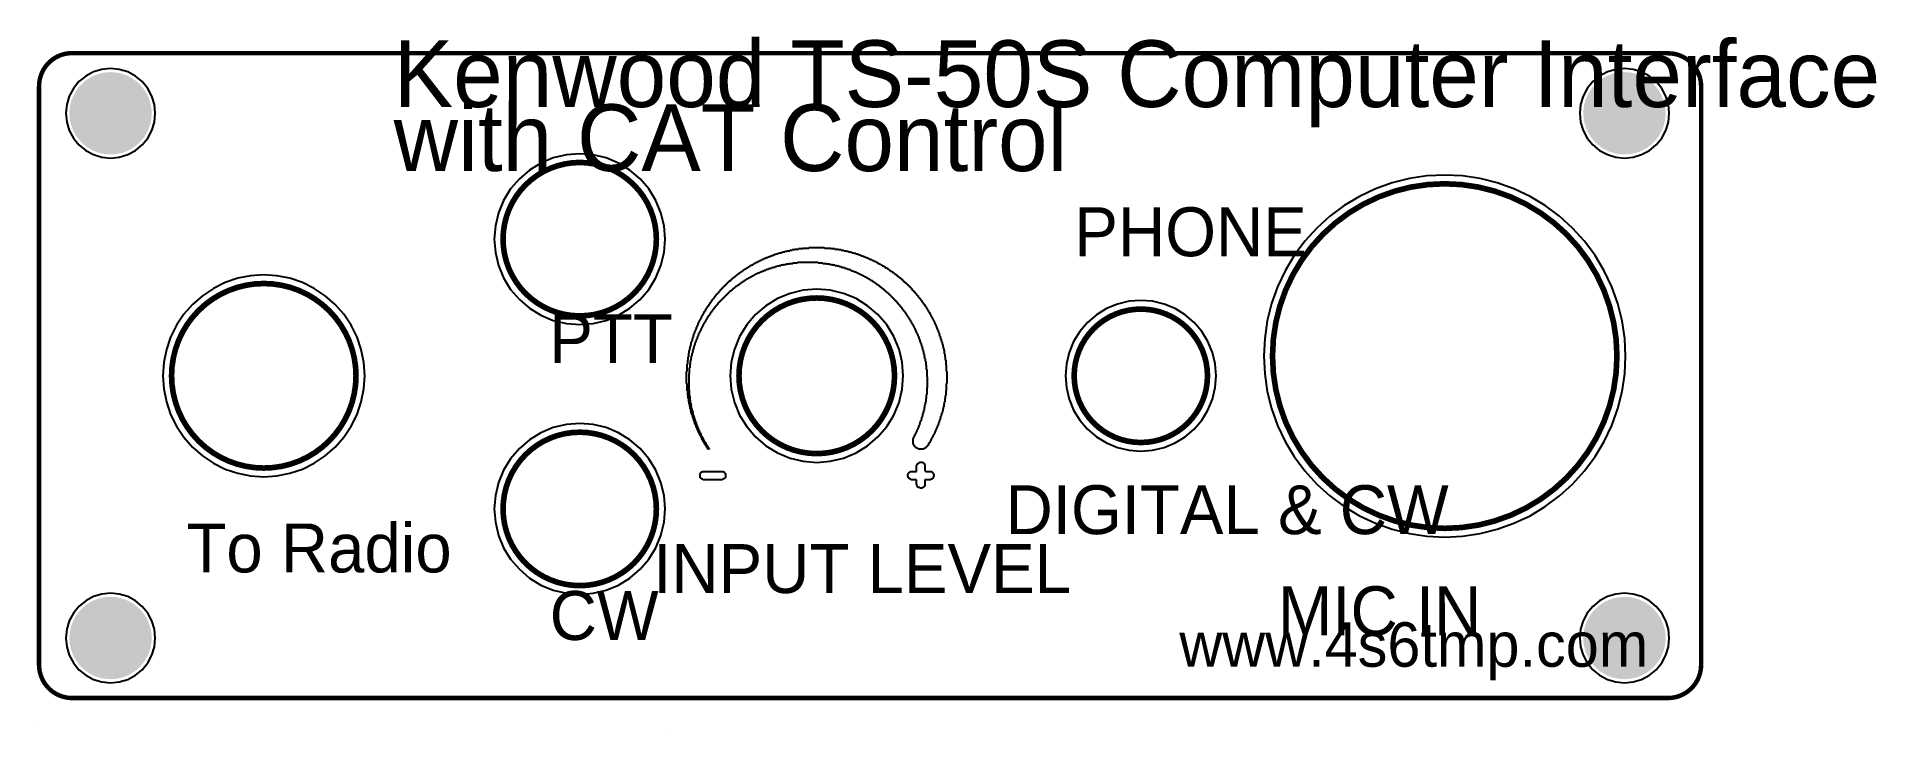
# Model space of a CAD drawing. Header units: millimetres. Extents: x -0.1 to 82.7, y -1.4 to 29.7.
import ezdxf

# ---------------------------------------------------------------- set-up
doc = ezdxf.new("R2010")
doc.units = ezdxf.units.MM
for name, color, linetype in [('BottomLayer', 5, 'Continuous'), ('BottomSolder', 6, 'Continuous'), ('Mechanical1', 6, 'Continuous'), ('MultiLayer', 9, 'Continuous'), ('PadHoleLayer', 156, 'Continuous'), ('TopLayer', 1, 'Continuous'), ('TopOverlay', 2, 'Continuous'), ('TopSolder', 216, 'Continuous')]:
    doc.layers.add(name, color=color, linetype=linetype)

msp = doc.modelspace()

# ---------------------------------------------------------------- texts
at = {"layer": 'TopOverlay'}
for s, height, p in [('Kenwood TS-50S Computer Interface', 3, (15.961, 26.581)), ('with CAT Control', 3, (15.961, 23.702)), ('PHONE', 2.2, (46.594, 19.871)), ('PTT', 2.2, (22.967, 15.062)), ('DIGITAL & CW', 2.2, (43.498, 7.371)), ('To Radio', 2.2, (6.633, 5.65)), ('INPUT LEVEL', 2.2, (27.642, 4.723)), ('MIC IN', 2.2, (55.753, 2.825)), ('CW', 2.2, (22.982, 2.612)), ('www.4s6tmp.com', 2, (51.318, 1.407))]:
    msp.add_text(s, height=height, rotation=360, dxfattribs=at).set_placement(p)

# ---------------------------------------------------------------- linework, layer by layer
at = {"layer": 'BottomLayer'}
for p, q in [((1.058, 28.951), (1.345, 29.008)), ((1.345, 29.008), (1.492, 29.008)), ((1.492, 29.008), (1.492, 29)), ((1.492, 29), (73.31, 29)), ((73.31, 29), (73.31, 28.999)), ((73.31, 28.999), (73.457, 28.999)), ((73.457, 28.999), (73.745, 28.941)), ((0.061, 27.954), (0.173, 28.225)), ((0.173, 28.225), (0.336, 28.468)), ((0.336, 28.468), (0.543, 28.676)), ((0.543, 28.676), (0.787, 28.839)), ((0.787, 28.839), (1.058, 28.951)), ((2.449, 28.16), (2.101, 27.974)), ((2.827, 28.275), (2.449, 28.16)), ((3.22, 28.314), (2.827, 28.275)), ((3.613, 28.275), (3.22, 28.314)), ((3.991, 28.16), (3.613, 28.275)), ((4.339, 27.974), (3.991, 28.16)), ((70.579, 28.16), (70.231, 27.974)), ((70.957, 28.275), (70.579, 28.16)), ((71.35, 28.314), (70.957, 28.275)), ((71.743, 28.275), (71.35, 28.314)), ((72.121, 28.16), (71.743, 28.275)), ((72.469, 27.974), (72.121, 28.16)), ((73.745, 28.941), (74.016, 28.829)), ((74.016, 28.829), (74.259, 28.666)), ((74.259, 28.666), (74.467, 28.459)), ((74.467, 28.459), (74.63, 28.215)), ((74.63, 28.215), (74.742, 27.944)), ((0, 27.5), (0.003, 27.52)), ((0, 1.489), (0, 27.5)), ((0.003, 27.666), (0.061, 27.954)), ((0.003, 27.52), (0.003, 27.666)), ((1.546, 27.419), (1.36, 27.071)), ((1.796, 27.724), (1.546, 27.419)), ((2.101, 27.974), (1.796, 27.724)), ((4.644, 27.724), (4.339, 27.974)), ((4.894, 27.419), (4.644, 27.724)), ((5.08, 27.071), (4.894, 27.419)), ((69.676, 27.419), (69.49, 27.071)), ((69.926, 27.724), (69.676, 27.419)), ((70.231, 27.974), (69.926, 27.724)), ((72.774, 27.724), (72.469, 27.974)), ((73.024, 27.419), (72.774, 27.724)), ((73.21, 27.071), (73.024, 27.419)), ((74.742, 27.944), (74.799, 27.657)), ((74.799, 27.657), (74.799, 27.51)), ((74.799, 27.51), (74.8, 27.5)), ((74.8, 27.5), (74.8, 1.49)), ((1.245, 26.693), (1.206, 26.3)), ((1.36, 27.071), (1.245, 26.693)), ((5.195, 26.693), (5.08, 27.071)), ((5.234, 26.3), (5.195, 26.693)), ((69.375, 26.693), (69.336, 26.3)), ((69.49, 27.071), (69.375, 26.693)), ((73.325, 26.693), (73.21, 27.071)), ((73.364, 26.3), (73.325, 26.693)), ((1.206, 26.3), (1.245, 25.907)), ((1.245, 25.907), (1.36, 25.529)), ((5.08, 25.529), (5.195, 25.907)), ((5.195, 25.907), (5.234, 26.3)), ((69.336, 26.3), (69.375, 25.907)), ((69.375, 25.907), (69.49, 25.529)), ((73.21, 25.529), (73.325, 25.907)), ((73.325, 25.907), (73.364, 26.3)), ((1.36, 25.529), (1.546, 25.181)), ((1.546, 25.181), (1.796, 24.876)), ((1.796, 24.876), (2.101, 24.626)), ((4.339, 24.626), (4.644, 24.876)), ((4.644, 24.876), (4.894, 25.181)), ((4.894, 25.181), (5.08, 25.529)), ((69.49, 25.529), (69.676, 25.181)), ((69.676, 25.181), (69.926, 24.876)), ((69.926, 24.876), (70.231, 24.626)), ((72.469, 24.626), (72.774, 24.876)), ((72.774, 24.876), (73.024, 25.181)), ((73.024, 25.181), (73.21, 25.529)), ((2.101, 24.626), (2.449, 24.44)), ((2.449, 24.44), (2.827, 24.325)), ((2.827, 24.325), (3.22, 24.286)), ((3.22, 24.286), (3.613, 24.325)), ((3.613, 24.325), (3.991, 24.44)), ((3.991, 24.44), (4.339, 24.626)), ((22.588, 24.062), (22.074, 23.747)), ((23.145, 24.293), (22.588, 24.062)), ((23.732, 24.434), (23.145, 24.293)), ((24.333, 24.481), (23.732, 24.434)), ((24.934, 24.434), (24.333, 24.481)), ((25.521, 24.293), (24.934, 24.434)), ((26.078, 24.062), (25.521, 24.293)), ((26.592, 23.747), (26.078, 24.062)), ((70.231, 24.626), (70.579, 24.44)), ((70.579, 24.44), (70.957, 24.325)), ((70.957, 24.325), (71.35, 24.286)), ((71.35, 24.286), (71.743, 24.325)), ((71.743, 24.325), (72.121, 24.44)), ((72.121, 24.44), (72.469, 24.626)), ((21.616, 23.355), (21.224, 22.897)), ((22.074, 23.747), (21.616, 23.355)), ((27.05, 23.355), (26.592, 23.747)), ((27.442, 22.897), (27.05, 23.355)), ((61.673, 23.365), (60.898, 23.171)), ((62.463, 23.482), (61.673, 23.365)), ((63.261, 23.521), (62.463, 23.482)), ((64.059, 23.482), (63.261, 23.521)), ((64.849, 23.365), (64.059, 23.482)), ((65.624, 23.171), (64.849, 23.365)), ((20.909, 22.383), (20.678, 21.826)), ((21.224, 22.897), (20.909, 22.383)), ((27.757, 22.383), (27.442, 22.897)), ((27.988, 21.826), (27.757, 22.383)), ((59.423, 22.56), (58.738, 22.149)), ((60.146, 22.902), (59.423, 22.56)), ((60.898, 23.171), (60.146, 22.902)), ((66.376, 22.902), (65.624, 23.171)), ((67.099, 22.56), (66.376, 22.902)), ((67.784, 22.149), (67.099, 22.56)), ((20.678, 21.826), (20.537, 21.239)), ((28.129, 21.239), (27.988, 21.826)), ((58.097, 21.673), (57.505, 21.137)), ((58.738, 22.149), (58.097, 21.673)), ((68.425, 21.673), (67.784, 22.149)), ((69.017, 21.137), (68.425, 21.673)), ((20.537, 21.239), (20.49, 20.638)), ((28.176, 20.638), (28.129, 21.239)), ((57.505, 21.137), (56.968, 20.545)), ((69.554, 20.545), (69.017, 21.137)), ((20.49, 20.638), (20.537, 20.037)), ((20.537, 20.037), (20.678, 19.45)), ((27.988, 19.45), (28.129, 20.037)), ((28.129, 20.037), (28.176, 20.638)), ((56.492, 19.903), (56.081, 19.218)), ((56.968, 20.545), (56.492, 19.903)), ((70.03, 19.903), (69.554, 20.545)), ((70.441, 19.218), (70.03, 19.903)), ((20.678, 19.45), (20.909, 18.893)), ((27.757, 18.893), (27.988, 19.45)), ((56.081, 19.218), (55.74, 18.496)), ((70.782, 18.496), (70.441, 19.218)), ((7.846, 18.427), (7.352, 18.097)), ((8.379, 18.69), (7.846, 18.427)), ((8.941, 18.881), (8.379, 18.69)), ((9.524, 18.996), (8.941, 18.881)), ((10.116, 19.035), (9.524, 18.996)), ((10.709, 18.996), (10.116, 19.035)), ((11.292, 18.881), (10.709, 18.996)), ((11.854, 18.69), (11.292, 18.881)), ((12.387, 18.427), (11.854, 18.69)), ((12.881, 18.097), (12.387, 18.427)), ((20.909, 18.893), (21.224, 18.379)), ((21.224, 18.379), (21.616, 17.921)), ((27.05, 17.921), (27.442, 18.379)), ((27.442, 18.379), (27.757, 18.893)), ((34.391, 18.34), (33.797, 18.197)), ((35, 18.388), (34.391, 18.34)), ((35.609, 18.34), (35, 18.388)), ((36.203, 18.197), (35.609, 18.34)), ((55.74, 18.496), (55.471, 17.744)), ((71.051, 17.744), (70.782, 18.496)), ((6.906, 17.705), (6.514, 17.259)), ((7.352, 18.097), (6.906, 17.705)), ((13.327, 17.705), (12.881, 18.097)), ((13.719, 17.259), (13.327, 17.705)), ((21.616, 17.921), (22.074, 17.529)), ((22.074, 17.529), (22.588, 17.214)), ((26.078, 17.214), (26.592, 17.529)), ((26.592, 17.529), (27.05, 17.921)), ((32.712, 17.644), (32.247, 17.247)), ((33.233, 17.963), (32.712, 17.644)), ((33.797, 18.197), (33.233, 17.963)), ((36.767, 17.963), (36.203, 18.197)), ((37.288, 17.644), (36.767, 17.963)), ((37.753, 17.247), (37.288, 17.644)), ((48.044, 17.516), (47.591, 17.238)), ((48.536, 17.72), (48.044, 17.516)), ((49.053, 17.844), (48.536, 17.72)), ((49.584, 17.886), (49.053, 17.844)), ((50.115, 17.844), (49.584, 17.886)), ((50.632, 17.72), (50.115, 17.844)), ((51.124, 17.516), (50.632, 17.72)), ((51.577, 17.238), (51.124, 17.516)), ((55.471, 17.744), (55.277, 16.969)), ((71.245, 16.969), (71.051, 17.744)), ((6.184, 16.765), (5.921, 16.232)), ((6.514, 17.259), (6.184, 16.765)), ((14.049, 16.765), (13.719, 17.259)), ((14.311, 16.232), (14.049, 16.765)), ((22.588, 17.214), (23.145, 16.983)), ((23.145, 16.983), (23.732, 16.842)), ((23.732, 16.842), (24.333, 16.795)), ((24.333, 16.795), (24.934, 16.842)), ((24.934, 16.842), (25.521, 16.983)), ((25.521, 16.983), (26.078, 17.214)), ((31.85, 16.783), (31.531, 16.262)), ((32.247, 17.247), (31.85, 16.783)), ((38.15, 16.783), (37.753, 17.247)), ((38.469, 16.262), (38.15, 16.783)), ((47.186, 16.893), (46.84, 16.488)), ((47.591, 17.238), (47.186, 16.893)), ((51.982, 16.893), (51.577, 17.238)), ((52.328, 16.488), (51.982, 16.893)), ((55.277, 16.969), (55.159, 16.178)), ((71.363, 16.178), (71.245, 16.969)), ((5.921, 16.232), (5.73, 15.67)), ((14.502, 15.67), (14.311, 16.232)), ((31.531, 16.262), (31.298, 15.698)), ((38.702, 15.698), (38.469, 16.262)), ((46.562, 16.034), (46.359, 15.543)), ((46.84, 16.488), (46.562, 16.034)), ((52.606, 16.034), (52.328, 16.488)), ((52.809, 15.543), (52.606, 16.034)), ((55.159, 16.178), (55.12, 15.381)), ((71.402, 15.381), (71.363, 16.178)), ((5.614, 15.087), (5.576, 14.494)), ((5.73, 15.67), (5.614, 15.087)), ((14.618, 15.087), (14.502, 15.67)), ((14.657, 14.494), (14.618, 15.087)), ((31.155, 15.104), (31.107, 14.494)), ((31.298, 15.698), (31.155, 15.104)), ((38.845, 15.104), (38.702, 15.698)), ((38.893, 14.494), (38.845, 15.104)), ((46.234, 15.025), (46.193, 14.494)), ((46.359, 15.543), (46.234, 15.025)), ((52.934, 15.025), (52.809, 15.543)), ((52.975, 14.494), (52.934, 15.025)), ((55.12, 15.381), (55.159, 14.583)), ((71.363, 14.583), (71.402, 15.381)), ((5.576, 14.494), (5.614, 13.902)), ((14.618, 13.902), (14.657, 14.494)), ((31.107, 14.494), (31.155, 13.885)), ((38.845, 13.885), (38.893, 14.494)), ((46.193, 14.494), (46.234, 13.964)), ((52.934, 13.964), (52.975, 14.494)), ((55.159, 14.583), (55.277, 13.792)), ((71.245, 13.792), (71.363, 14.583)), ((5.614, 13.902), (5.73, 13.319)), ((5.73, 13.319), (5.921, 12.757)), ((14.311, 12.757), (14.502, 13.319)), ((14.502, 13.319), (14.618, 13.902)), ((31.155, 13.885), (31.298, 13.291)), ((31.298, 13.291), (31.531, 12.727)), ((38.469, 12.727), (38.702, 13.291)), ((38.702, 13.291), (38.845, 13.885)), ((46.234, 13.964), (46.359, 13.446)), ((46.359, 13.446), (46.562, 12.955)), ((52.606, 12.955), (52.809, 13.446)), ((52.809, 13.446), (52.934, 13.964)), ((55.277, 13.792), (55.471, 13.017)), ((71.051, 13.017), (71.245, 13.792)), ((5.921, 12.757), (6.184, 12.224)), ((14.049, 12.224), (14.311, 12.757)), ((31.531, 12.727), (31.85, 12.206)), ((38.15, 12.206), (38.469, 12.727)), ((46.562, 12.955), (46.84, 12.501)), ((46.84, 12.501), (47.186, 12.096)), ((51.982, 12.096), (52.328, 12.501)), ((52.328, 12.501), (52.606, 12.955)), ((55.471, 13.017), (55.74, 12.265)), ((70.782, 12.265), (71.051, 13.017)), ((6.184, 12.224), (6.514, 11.73)), ((6.514, 11.73), (6.906, 11.284)), ((13.327, 11.284), (13.719, 11.73)), ((13.719, 11.73), (14.049, 12.224)), ((22.074, 11.615), (21.616, 11.223)), ((22.588, 11.93), (22.074, 11.615)), ((23.145, 12.161), (22.588, 11.93)), ((23.732, 12.302), (23.145, 12.161)), ((24.333, 12.349), (23.732, 12.302)), ((24.934, 12.302), (24.333, 12.349)), ((25.521, 12.161), (24.934, 12.302)), ((26.078, 11.93), (25.521, 12.161)), ((26.592, 11.615), (26.078, 11.93)), ((27.05, 11.223), (26.592, 11.615)), ((31.85, 12.206), (32.247, 11.742)), ((32.247, 11.742), (32.712, 11.345)), ((37.288, 11.345), (37.753, 11.742)), ((37.753, 11.742), (38.15, 12.206)), ((47.186, 12.096), (47.591, 11.751)), ((47.591, 11.751), (48.044, 11.473)), ((51.124, 11.473), (51.577, 11.751)), ((51.577, 11.751), (51.982, 12.096)), ((55.74, 12.265), (56.081, 11.543)), ((70.441, 11.543), (70.782, 12.265)), ((6.906, 11.284), (7.352, 10.892)), ((7.352, 10.892), (7.846, 10.562)), ((12.387, 10.562), (12.881, 10.892)), ((12.881, 10.892), (13.327, 11.284)), ((21.224, 10.765), (20.909, 10.251)), ((21.616, 11.223), (21.224, 10.765)), ((27.442, 10.765), (27.05, 11.223)), ((27.757, 10.251), (27.442, 10.765)), ((32.712, 11.345), (33.233, 11.026)), ((33.233, 11.026), (33.797, 10.792)), ((33.797, 10.792), (34.391, 10.649)), ((35.609, 10.649), (36.203, 10.792)), ((36.203, 10.792), (36.767, 11.026)), ((36.767, 11.026), (37.288, 11.345)), ((48.044, 11.473), (48.536, 11.269)), ((48.536, 11.269), (49.053, 11.145)), ((49.053, 11.145), (49.584, 11.103)), ((49.584, 11.103), (50.115, 11.145)), ((50.115, 11.145), (50.632, 11.269)), ((50.632, 11.269), (51.124, 11.473)), ((56.081, 11.543), (56.492, 10.858)), ((56.492, 10.858), (56.968, 10.216)), ((69.554, 10.216), (70.03, 10.858)), ((70.03, 10.858), (70.441, 11.543)), ((7.846, 10.562), (8.379, 10.299)), ((8.379, 10.299), (8.941, 10.108)), ((8.941, 10.108), (9.524, 9.993)), ((9.524, 9.993), (10.116, 9.954)), ((10.116, 9.954), (10.709, 9.993)), ((10.709, 9.993), (11.292, 10.108)), ((11.292, 10.108), (11.854, 10.299)), ((11.854, 10.299), (12.387, 10.562)), ((20.909, 10.251), (20.678, 9.694)), ((27.988, 9.694), (27.757, 10.251)), ((34.391, 10.649), (35, 10.601)), ((35, 10.601), (35.609, 10.649)), ((56.968, 10.216), (57.505, 9.624)), ((69.017, 9.624), (69.554, 10.216)), ((20.537, 9.107), (20.49, 8.506)), ((20.678, 9.694), (20.537, 9.107)), ((28.129, 9.107), (27.988, 9.694)), ((28.176, 8.506), (28.129, 9.107)), ((57.505, 9.624), (58.097, 9.088)), ((68.425, 9.088), (69.017, 9.624)), ((20.49, 8.506), (20.537, 7.905)), ((28.129, 7.905), (28.176, 8.506)), ((58.097, 9.088), (58.738, 8.612)), ((58.738, 8.612), (59.423, 8.201)), ((67.099, 8.201), (67.784, 8.612)), ((67.784, 8.612), (68.425, 9.088)), ((20.537, 7.905), (20.678, 7.318)), ((27.988, 7.318), (28.129, 7.905)), ((59.423, 8.201), (60.146, 7.859)), ((60.146, 7.859), (60.898, 7.59)), ((60.898, 7.59), (61.673, 7.396)), ((64.849, 7.396), (65.624, 7.59)), ((65.624, 7.59), (66.376, 7.859)), ((66.376, 7.859), (67.099, 8.201)), ((20.678, 7.318), (20.909, 6.761)), ((20.909, 6.761), (21.224, 6.247)), ((27.442, 6.247), (27.757, 6.761)), ((27.757, 6.761), (27.988, 7.318)), ((61.673, 7.396), (62.463, 7.279)), ((62.463, 7.279), (63.261, 7.24)), ((63.261, 7.24), (64.059, 7.279)), ((64.059, 7.279), (64.849, 7.396)), ((21.224, 6.247), (21.616, 5.789)), ((27.05, 5.789), (27.442, 6.247)), ((21.616, 5.789), (22.074, 5.397)), ((22.074, 5.397), (22.588, 5.082)), ((22.588, 5.082), (23.145, 4.851)), ((25.521, 4.851), (26.078, 5.082)), ((26.078, 5.082), (26.592, 5.397)), ((26.592, 5.397), (27.05, 5.789)), ((2.101, 4.374), (1.796, 4.124)), ((2.449, 4.56), (2.101, 4.374)), ((2.827, 4.675), (2.449, 4.56)), ((3.22, 4.714), (2.827, 4.675)), ((3.613, 4.675), (3.22, 4.714)), ((3.991, 4.56), (3.613, 4.675)), ((4.339, 4.374), (3.991, 4.56)), ((4.644, 4.124), (4.339, 4.374)), ((23.145, 4.851), (23.732, 4.71)), ((23.732, 4.71), (24.333, 4.663)), ((24.333, 4.663), (24.934, 4.71)), ((24.934, 4.71), (25.521, 4.851)), ((70.231, 4.374), (69.926, 4.124)), ((70.579, 4.56), (70.231, 4.374)), ((70.957, 4.675), (70.579, 4.56)), ((71.35, 4.714), (70.957, 4.675)), ((71.743, 4.675), (71.35, 4.714)), ((72.121, 4.56), (71.743, 4.675)), ((72.469, 4.374), (72.121, 4.56)), ((72.774, 4.124), (72.469, 4.374)), ((1.36, 3.471), (1.245, 3.093)), ((1.546, 3.819), (1.36, 3.471)), ((1.796, 4.124), (1.546, 3.819)), ((4.894, 3.819), (4.644, 4.124)), ((5.08, 3.471), (4.894, 3.819)), ((5.195, 3.093), (5.08, 3.471)), ((69.49, 3.471), (69.375, 3.093)), ((69.676, 3.819), (69.49, 3.471)), ((69.926, 4.124), (69.676, 3.819)), ((73.024, 3.819), (72.774, 4.124)), ((73.21, 3.471), (73.024, 3.819)), ((73.325, 3.093), (73.21, 3.471)), ((1.245, 3.093), (1.206, 2.7)), ((1.206, 2.7), (1.245, 2.307)), ((5.234, 2.7), (5.195, 3.093)), ((5.195, 2.307), (5.234, 2.7)), ((69.375, 3.093), (69.336, 2.7)), ((69.336, 2.7), (69.375, 2.307)), ((73.364, 2.7), (73.325, 3.093)), ((73.325, 2.307), (73.364, 2.7)), ((1.245, 2.307), (1.36, 1.929)), ((1.36, 1.929), (1.546, 1.581)), ((4.894, 1.581), (5.08, 1.929)), ((5.08, 1.929), (5.195, 2.307)), ((69.375, 2.307), (69.49, 1.929)), ((69.49, 1.929), (69.676, 1.581)), ((73.024, 1.581), (73.21, 1.929)), ((73.21, 1.929), (73.325, 2.307)), ((0.004, 1.489), (0, 1.489)), ((0.004, 1.342), (0.004, 1.489)), ((0.062, 1.054), (0.004, 1.342)), ((0.174, 0.783), (0.062, 1.054)), ((1.546, 1.581), (1.796, 1.276)), ((1.796, 1.276), (2.101, 1.026)), ((2.101, 1.026), (2.449, 0.84)), ((2.449, 0.84), (2.827, 0.725)), ((3.613, 0.725), (3.991, 0.84)), ((3.991, 0.84), (4.339, 1.026)), ((4.339, 1.026), (4.644, 1.276)), ((4.644, 1.276), (4.894, 1.581)), ((69.676, 1.581), (69.926, 1.276)), ((69.926, 1.276), (70.231, 1.026)), ((70.231, 1.026), (70.579, 0.84)), ((70.579, 0.84), (70.957, 0.725)), ((71.743, 0.725), (72.121, 0.84)), ((72.121, 0.84), (72.469, 1.026)), ((72.469, 1.026), (72.774, 1.276)), ((72.774, 1.276), (73.024, 1.581)), ((74.741, 1.056), (74.629, 0.785)), ((74.799, 1.343), (74.741, 1.056)), ((74.8, 1.49), (74.799, 1.49)), ((74.799, 1.49), (74.799, 1.343)), ((0.337, 0.54), (0.174, 0.783)), ((0.544, 0.332), (0.337, 0.54)), ((0.788, 0.169), (0.544, 0.332)), ((1.059, 0.057), (0.788, 0.169)), ((1.346, 0), (1.059, 0.057)), ((1.493, 0), (1.346, 0)), ((1.493, 0), (1.493, 0)), ((2.827, 0.725), (3.22, 0.686)), ((3.22, 0.686), (3.613, 0.725)), ((70.957, 0.725), (71.35, 0.686)), ((71.35, 0.686), (71.743, 0.725)), ((73.31, 0.001), (73.308, 0)), ((73.457, 0.001), (73.31, 0.001)), ((73.31, 0.001), (73.31, 0.001)), ((73.744, 0.059), (73.457, 0.001)), ((74.015, 0.171), (73.744, 0.059)), ((74.259, 0.334), (74.015, 0.171)), ((74.466, 0.541), (74.259, 0.334)), ((74.629, 0.785), (74.466, 0.541)), ((73.308, 0), (1.493, 0))]:
    msp.add_line(p, q, dxfattribs=at)
at = {"layer": 'BottomLayer', "const_width": 1.75}
for points in [[(2.345, 26.3, 1), (4.095, 26.3, 1)], [(70.475, 26.3, 1), (72.225, 26.3, 1)], [(2.345, 2.7, 1), (4.095, 2.7, 1)], [(70.475, 2.7, 1), (72.225, 2.7, 1)]]:
    msp.add_lwpolyline(points, format="xyb", close=True, dxfattribs=at)
at = {"layer": 'BottomSolder', "const_width": 1.852}
for points in [[(2.294, 26.3, 1), (4.146, 26.3, 1)], [(70.424, 26.3, 1), (72.276, 26.3, 1)], [(2.294, 2.7, 1), (4.146, 2.7, 1)], [(70.424, 2.7, 1), (72.276, 2.7, 1)]]:
    msp.add_lwpolyline(points, format="xyb", close=True, dxfattribs=at)
at = {"layer": 'Mechanical1', "const_width": 0.2}
for points in [[(0.003, 27.52, -0.414214), (1.492, 29.008)], [(73.31, 28.999, -0.414214), (74.799, 27.51)], [(1.493, 0, -0.414214), (0.004, 1.489)], [(74.799, 1.49, -0.414214), (73.31, 0.001)]]:
    msp.add_lwpolyline(points, format="xyb", dxfattribs=at)
at = {"layer": 'Mechanical1', "const_width": 0.1}
for points in [[(1.442, 29.008, 1), (1.542, 29.008, 1)], [(1.442, 29, 1), (1.542, 29, 1)], [(73.26, 29, 1), (73.36, 29, 1)], [(73.26, 28.999, 1), (73.36, 28.999, 1)], [(-0.05, 27.5, 1), (0.05, 27.5, 1)], [(-0.047, 27.52, 1), (0.053, 27.52, 1)], [(74.749, 27.51, 1), (74.849, 27.51, 1)], [(74.75, 27.5, 1), (74.85, 27.5, 1)], [(-0.05, 1.489, 1), (0.05, 1.489, 1)], [(-0.046, 1.489, 1), (0.054, 1.489, 1)], [(74.749, 1.49, 1), (74.849, 1.49, 1)], [(74.75, 1.49, 1), (74.85, 1.49, 1)], [(1.443, 0, 1), (1.543, 0, 1)], [(1.443, 0, 1), (1.543, 0, 1)], [(73.26, 0.001, 1), (73.36, 0.001, 1)], [(73.26, 0, 1), (73.36, 0, 1)]]:
    msp.add_lwpolyline(points, format="xyb", close=True, dxfattribs=at)
at = {"layer": 'Mechanical1', "const_width": 0.2}
for points in [[(1.492, 29), (73.31, 29)], [(0, 1.489), (0, 27.5)], [(74.8, 1.49), (74.8, 27.5)], [(1.493, 0), (73.31, 0)]]:
    msp.add_lwpolyline(points, dxfattribs=at)
at = {"layer": 'MultiLayer'}
for p, q in [((23.222, 23.912), (23.658, 24.029)), ((23.658, 24.029), (24.107, 24.088)), ((24.107, 24.088), (24.333, 24.088)), ((24.333, 24.088), (24.559, 24.088)), ((24.559, 24.088), (25.008, 24.029)), ((25.008, 24.029), (25.444, 23.912)), ((21.734, 22.918), (22.053, 23.237)), ((22.053, 23.237), (22.412, 23.513)), ((22.412, 23.513), (22.804, 23.739)), ((22.804, 23.739), (23.222, 23.912)), ((25.444, 23.912), (25.862, 23.739)), ((25.862, 23.739), (26.254, 23.513)), ((26.254, 23.513), (26.613, 23.237)), ((26.613, 23.237), (26.932, 22.918)), ((21.232, 22.167), (21.458, 22.559)), ((21.458, 22.559), (21.734, 22.918)), ((26.932, 22.918), (27.208, 22.559)), ((27.208, 22.559), (27.434, 22.167)), ((59.943, 22.395), (59.272, 22.036)), ((60.647, 22.686), (59.943, 22.395)), ((61.376, 22.907), (60.647, 22.686)), ((62.122, 23.056), (61.376, 22.907)), ((62.88, 23.131), (62.122, 23.056)), ((63.261, 23.131), (62.88, 23.131)), ((63.642, 23.131), (63.261, 23.131)), ((64.4, 23.056), (63.642, 23.131)), ((65.146, 22.907), (64.4, 23.056)), ((65.875, 22.686), (65.146, 22.907)), ((66.579, 22.395), (65.875, 22.686)), ((67.25, 22.036), (66.579, 22.395)), ((20.942, 21.313), (21.059, 21.749)), ((21.059, 21.749), (21.232, 22.167)), ((27.434, 22.167), (27.607, 21.749)), ((27.607, 21.749), (27.724, 21.313)), ((58.639, 21.613), (58.05, 21.13)), ((59.272, 22.036), (58.639, 21.613)), ((67.883, 21.613), (67.25, 22.036)), ((68.472, 21.13), (67.883, 21.613)), ((20.883, 20.864), (20.942, 21.313)), ((20.883, 20.638), (20.883, 20.864)), ((27.724, 21.313), (27.783, 20.864)), ((27.783, 20.864), (27.783, 20.638)), ((58.05, 21.13), (57.512, 20.591)), ((69.01, 20.591), (68.472, 21.13)), ((20.883, 20.412), (20.883, 20.638)), ((20.942, 19.963), (20.883, 20.412)), ((21.059, 19.527), (20.942, 19.963)), ((27.724, 19.963), (27.607, 19.527)), ((27.783, 20.412), (27.724, 19.963)), ((27.783, 20.638), (27.783, 20.412)), ((57.029, 20.003), (56.606, 19.37)), ((57.512, 20.591), (57.029, 20.003)), ((69.493, 20.003), (69.01, 20.591)), ((69.916, 19.37), (69.493, 20.003)), ((21.232, 19.109), (21.059, 19.527)), ((21.458, 18.717), (21.232, 19.109)), ((27.434, 19.109), (27.208, 18.717)), ((27.607, 19.527), (27.434, 19.109)), ((56.606, 19.37), (56.247, 18.698)), ((70.275, 18.698), (69.916, 19.37)), ((7.806, 17.953), (8.277, 18.225)), ((8.277, 18.225), (8.779, 18.433)), ((8.779, 18.433), (9.305, 18.573)), ((9.305, 18.573), (9.844, 18.644)), ((9.844, 18.644), (10.116, 18.644)), ((10.116, 18.644), (10.388, 18.644)), ((10.388, 18.644), (10.928, 18.573)), ((10.928, 18.573), (11.453, 18.433)), ((11.453, 18.433), (11.956, 18.225)), ((11.956, 18.225), (12.427, 17.953)), ((21.734, 18.358), (21.458, 18.717)), ((22.053, 18.039), (21.734, 18.358)), ((26.932, 18.358), (26.613, 18.039)), ((27.208, 18.717), (26.932, 18.358)), ((56.247, 18.698), (55.955, 17.995)), ((70.567, 17.995), (70.275, 18.698)), ((6.989, 17.237), (7.374, 17.621)), ((7.374, 17.621), (7.806, 17.953)), ((12.155, 18.146), (12.155, 18.146)), ((12.427, 17.953), (12.858, 17.621)), ((12.858, 17.621), (13.243, 17.237)), ((22.412, 17.763), (22.053, 18.039)), ((22.804, 17.537), (22.412, 17.763)), ((23.222, 17.364), (22.804, 17.537)), ((25.862, 17.537), (25.444, 17.364)), ((26.254, 17.763), (25.862, 17.537)), ((26.613, 18.039), (26.254, 17.763)), ((32.687, 17.132), (33.051, 17.411)), ((33.051, 17.411), (33.449, 17.64)), ((33.449, 17.64), (33.873, 17.816)), ((33.873, 17.816), (34.316, 17.935)), ((34.316, 17.935), (34.771, 17.995)), ((34.771, 17.995), (35, 17.995)), ((35, 17.995), (35.229, 17.995)), ((35.229, 17.995), (35.684, 17.935)), ((35.684, 17.935), (36.127, 17.816)), ((36.127, 17.816), (36.551, 17.64)), ((36.551, 17.64), (36.949, 17.411)), ((36.949, 17.411), (37.313, 17.132)), ((48.618, 17.343), (48.997, 17.445)), ((48.997, 17.445), (49.387, 17.497)), ((49.387, 17.497), (49.584, 17.497)), ((49.584, 17.497), (49.781, 17.497)), ((49.781, 17.497), (50.171, 17.445)), ((50.171, 17.445), (50.55, 17.343)), ((55.955, 17.995), (55.734, 17.266)), ((70.788, 17.266), (70.567, 17.995)), ((6.386, 16.334), (6.658, 16.805)), ((6.658, 16.805), (6.989, 17.237)), ((13.243, 17.237), (13.574, 16.805)), ((13.574, 16.805), (13.846, 16.334)), ((23.658, 17.247), (23.222, 17.364)), ((24.107, 17.188), (23.658, 17.247)), ((24.333, 17.188), (24.107, 17.188)), ((24.333, 17.188), (24.333, 17.188)), ((24.559, 17.188), (24.333, 17.188)), ((25.008, 17.247), (24.559, 17.188)), ((25.444, 17.364), (25.008, 17.247)), ((32.084, 16.443), (32.363, 16.807)), ((32.363, 16.807), (32.687, 17.132)), ((37.313, 17.132), (37.637, 16.807)), ((37.637, 16.807), (37.916, 16.443)), ((47.324, 16.479), (47.602, 16.757)), ((47.602, 16.757), (47.914, 16.996)), ((47.914, 16.996), (48.254, 17.193)), ((48.254, 17.193), (48.618, 17.343)), ((50.55, 17.343), (50.914, 17.193)), ((50.914, 17.193), (51.254, 16.996)), ((51.254, 16.996), (51.566, 16.757)), ((51.566, 16.757), (51.844, 16.479)), ((55.734, 17.266), (55.586, 16.519)), ((70.936, 16.519), (70.788, 17.266)), ((6.037, 15.306), (6.178, 15.831)), ((6.178, 15.831), (6.386, 16.334)), ((13.846, 16.334), (14.054, 15.831)), ((14.054, 15.831), (14.195, 15.306)), ((31.679, 15.622), (31.854, 16.046)), ((31.854, 16.046), (32.084, 16.443)), ((37.916, 16.443), (38.146, 16.046)), ((38.146, 16.046), (38.321, 15.622)), ((46.737, 15.463), (46.888, 15.826)), ((46.888, 15.826), (47.084, 16.167)), ((47.084, 16.167), (47.324, 16.479)), ((51.844, 16.479), (52.084, 16.167)), ((52.084, 16.167), (52.28, 15.826)), ((52.28, 15.826), (52.431, 15.463)), ((55.586, 16.519), (55.511, 15.761)), ((55.511, 15.761), (55.511, 15.381)), ((71.011, 15.761), (70.936, 16.519)), ((71.011, 15.381), (71.011, 15.761)), ((5.966, 14.767), (6.037, 15.306)), ((14.195, 15.306), (14.266, 14.767)), ((31.5, 14.724), (31.56, 15.179)), ((31.56, 15.179), (31.679, 15.622)), ((38.321, 15.622), (38.44, 15.179)), ((38.44, 15.179), (38.5, 14.724)), ((46.584, 14.693), (46.635, 15.083)), ((46.635, 15.083), (46.737, 15.463)), ((52.431, 15.463), (52.533, 15.083)), ((52.533, 15.083), (52.584, 14.693)), ((55.511, 15.381), (55.511, 15.381)), ((55.511, 15.381), (55.511, 15)), ((55.511, 15), (55.586, 14.242)), ((70.936, 14.242), (71.011, 15)), ((71.011, 15), (71.011, 15.381)), ((5.966, 14.494), (5.966, 14.767)), ((5.966, 14.222), (5.966, 14.494)), ((6.037, 13.683), (5.966, 14.222)), ((14.266, 14.222), (14.195, 13.683)), ((14.266, 14.767), (14.266, 14.494)), ((14.266, 14.494), (14.266, 14.222)), ((31.5, 14.494), (31.5, 14.724)), ((31.5, 14.265), (31.5, 14.494)), ((31.56, 13.81), (31.5, 14.265)), ((38.5, 14.265), (38.44, 13.81)), ((38.5, 14.724), (38.5, 14.494)), ((38.5, 14.494), (38.5, 14.265)), ((46.584, 14.497), (46.584, 14.693)), ((46.584, 14.3), (46.584, 14.497)), ((46.635, 13.91), (46.584, 14.3)), ((52.584, 14.3), (52.533, 13.91)), ((52.584, 14.693), (52.584, 14.497)), ((52.584, 14.497), (52.584, 14.3)), ((55.586, 14.242), (55.734, 13.495)), ((70.788, 13.495), (70.936, 14.242)), ((6.178, 13.158), (6.037, 13.683)), ((14.195, 13.683), (14.054, 13.158)), ((31.679, 13.367), (31.56, 13.81)), ((31.854, 12.943), (31.679, 13.367)), ((38.321, 13.367), (38.146, 12.943)), ((38.44, 13.81), (38.321, 13.367)), ((46.737, 13.53), (46.635, 13.91)), ((46.888, 13.167), (46.737, 13.53)), ((52.431, 13.53), (52.28, 13.167)), ((52.533, 13.91), (52.431, 13.53)), ((55.734, 13.495), (55.955, 12.766)), ((70.567, 12.766), (70.788, 13.495)), ((6.386, 12.655), (6.178, 13.158)), ((6.658, 12.184), (6.386, 12.655)), ((13.846, 12.655), (13.574, 12.184)), ((14.054, 13.158), (13.846, 12.655)), ((32.084, 12.546), (31.854, 12.943)), ((32.363, 12.182), (32.084, 12.546)), ((37.916, 12.546), (37.637, 12.182)), ((38.146, 12.943), (37.916, 12.546)), ((47.084, 12.826), (46.888, 13.167)), ((47.324, 12.514), (47.084, 12.826)), ((47.602, 12.236), (47.324, 12.514)), ((51.844, 12.514), (51.566, 12.236)), ((52.084, 12.826), (51.844, 12.514)), ((52.28, 13.167), (52.084, 12.826)), ((55.955, 12.766), (56.247, 12.063)), ((70.275, 12.063), (70.567, 12.766)), ((6.989, 11.752), (6.658, 12.184)), ((7.374, 11.368), (6.989, 11.752)), ((13.243, 11.752), (12.858, 11.368)), ((13.574, 12.184), (13.243, 11.752)), ((22.412, 11.381), (22.804, 11.607)), ((22.804, 11.607), (23.222, 11.78)), ((23.222, 11.78), (23.658, 11.897)), ((23.658, 11.897), (24.107, 11.956)), ((24.107, 11.956), (24.333, 11.956)), ((24.333, 11.956), (24.559, 11.956)), ((24.559, 11.956), (25.008, 11.897)), ((25.008, 11.897), (25.444, 11.78)), ((25.444, 11.78), (25.862, 11.607)), ((25.862, 11.607), (26.254, 11.381)), ((32.687, 11.857), (32.363, 12.182)), ((33.051, 11.578), (32.687, 11.857)), ((37.313, 11.857), (36.949, 11.578)), ((37.637, 12.182), (37.313, 11.857)), ((47.914, 11.997), (47.602, 12.236)), ((48.254, 11.8), (47.914, 11.997)), ((48.618, 11.65), (48.254, 11.8)), ((48.997, 11.548), (48.618, 11.65)), ((50.55, 11.65), (50.171, 11.548)), ((50.914, 11.8), (50.55, 11.65)), ((51.254, 11.997), (50.914, 11.8)), ((51.566, 12.236), (51.254, 11.997)), ((56.247, 12.063), (56.606, 11.391)), ((69.916, 11.391), (70.275, 12.063)), ((7.806, 11.036), (7.374, 11.368)), ((8.277, 10.764), (7.806, 11.036)), ((8.779, 10.556), (8.277, 10.764)), ((11.956, 10.764), (11.453, 10.556)), ((12.427, 11.036), (11.956, 10.764)), ((12.858, 11.368), (12.427, 11.036)), ((21.458, 10.427), (21.734, 10.786)), ((21.734, 10.786), (22.053, 11.105)), ((22.053, 11.105), (22.412, 11.381)), ((26.254, 11.381), (26.613, 11.105)), ((26.613, 11.105), (26.932, 10.786)), ((26.932, 10.786), (27.208, 10.427)), ((33.449, 11.349), (33.051, 11.578)), ((33.873, 11.173), (33.449, 11.349)), ((34.316, 11.054), (33.873, 11.173)), ((34.771, 10.994), (34.316, 11.054)), ((35, 10.994), (34.771, 10.994)), ((35, 10.994), (35, 10.994)), ((35.229, 10.994), (35, 10.994)), ((35.684, 11.054), (35.229, 10.994)), ((36.127, 11.173), (35.684, 11.054)), ((36.551, 11.349), (36.127, 11.173)), ((36.949, 11.578), (36.551, 11.349)), ((49.387, 11.497), (48.997, 11.548)), ((49.584, 11.497), (49.387, 11.497)), ((49.584, 11.497), (49.584, 11.497)), ((49.781, 11.497), (49.584, 11.497)), ((50.171, 11.548), (49.781, 11.497)), ((56.606, 11.391), (57.029, 10.758)), ((69.493, 10.758), (69.916, 11.391)), ((9.305, 10.416), (8.779, 10.556)), ((9.844, 10.345), (9.305, 10.416)), ((10.116, 10.345), (9.844, 10.345)), ((10.116, 10.345), (10.116, 10.345)), ((10.388, 10.345), (10.116, 10.345)), ((10.928, 10.416), (10.388, 10.345)), ((11.453, 10.556), (10.928, 10.416)), ((21.059, 9.617), (21.232, 10.035)), ((21.232, 10.035), (21.458, 10.427)), ((27.208, 10.427), (27.434, 10.035)), ((27.434, 10.035), (27.607, 9.617)), ((57.029, 10.758), (57.512, 10.17)), ((57.512, 10.17), (58.05, 9.631)), ((68.472, 9.631), (69.01, 10.17)), ((69.01, 10.17), (69.493, 10.758)), ((20.883, 8.732), (20.942, 9.181)), ((20.942, 9.181), (21.059, 9.617)), ((27.607, 9.617), (27.724, 9.181)), ((27.724, 9.181), (27.783, 8.732)), ((58.05, 9.631), (58.639, 9.148)), ((58.639, 9.148), (59.272, 8.725)), ((67.25, 8.725), (67.883, 9.148)), ((67.883, 9.148), (68.472, 9.631)), ((20.883, 8.506), (20.883, 8.732)), ((20.883, 8.28), (20.883, 8.506)), ((20.942, 7.831), (20.883, 8.28)), ((27.783, 8.28), (27.724, 7.831)), ((27.783, 8.732), (27.783, 8.506)), ((27.783, 8.506), (27.783, 8.28)), ((59.272, 8.725), (59.943, 8.366)), ((59.943, 8.366), (60.647, 8.075)), ((65.875, 8.075), (66.579, 8.366)), ((66.579, 8.366), (67.25, 8.725)), ((21.059, 7.395), (20.942, 7.831)), ((27.724, 7.831), (27.607, 7.395)), ((60.647, 8.075), (61.376, 7.854)), ((61.376, 7.854), (62.122, 7.705)), ((62.122, 7.705), (62.88, 7.631)), ((62.88, 7.631), (63.261, 7.631)), ((63.261, 7.631), (63.642, 7.631)), ((63.642, 7.631), (64.4, 7.705)), ((64.4, 7.705), (65.146, 7.854)), ((65.146, 7.854), (65.875, 8.075)), ((21.232, 6.977), (21.059, 7.395)), ((21.458, 6.585), (21.232, 6.977)), ((27.434, 6.977), (27.208, 6.585)), ((27.607, 7.395), (27.434, 6.977)), ((21.734, 6.226), (21.458, 6.585)), ((22.053, 5.907), (21.734, 6.226)), ((22.412, 5.631), (22.053, 5.907)), ((26.613, 5.907), (26.254, 5.631)), ((26.932, 6.226), (26.613, 5.907)), ((27.208, 6.585), (26.932, 6.226)), ((22.804, 5.405), (22.412, 5.631)), ((23.222, 5.232), (22.804, 5.405)), ((23.658, 5.115), (23.222, 5.232)), ((24.107, 5.056), (23.658, 5.115)), ((24.333, 5.056), (24.107, 5.056)), ((24.333, 5.056), (24.333, 5.056)), ((24.559, 5.056), (24.333, 5.056)), ((25.008, 5.115), (24.559, 5.056)), ((25.444, 5.232), (25.008, 5.115)), ((25.862, 5.405), (25.444, 5.232)), ((26.254, 5.631), (25.862, 5.405)), ((0, -1.226), (0, -1.226)), ((28.234, -1.446), (28.234, -1.446))]:
    msp.add_line(p, q, dxfattribs=at)
for points, const_width in [([(2.345, 26.3, 1), (4.095, 26.3, 1)], 1.75), ([(70.475, 26.3, 1), (72.225, 26.3, 1)], 1.75), ([(27.783, 20.638, 1), (20.883, 20.638, 1)], 0.254), ([(71.011, 15.381, 1), (55.511, 15.381, 1)], 0.254), ([(20.82, 20.638, 1), (20.947, 20.638, 1)], 0.127), ([(27.72, 20.638, 1), (27.847, 20.638, 1)], 0.127), ([(14.266, 14.494, 1), (5.966, 14.494, 1)], 0.254), ([(38.5, 14.494, 1), (31.5, 14.494, 1)], 0.254), ([(52.584, 14.494, 1), (46.584, 14.494, 1)], 0.254), ([(55.447, 15.381, 1), (55.574, 15.381, 1)], 0.127), ([(70.947, 15.381, 1), (71.074, 15.381, 1)], 0.127), ([(5.903, 14.494, 1), (6.03, 14.494, 1)], 0.127), ([(14.203, 14.494, 1), (14.33, 14.494, 1)], 0.127), ([(31.436, 14.494, 1), (31.563, 14.494, 1)], 0.127), ([(38.436, 14.494, 1), (38.563, 14.494, 1)], 0.127), ([(46.521, 14.494, 1), (46.648, 14.494, 1)], 0.127), ([(52.52, 14.494, 1), (52.647, 14.494, 1)], 0.127), ([(27.783, 8.506, 1), (20.883, 8.506, 1)], 0.254), ([(20.82, 8.506, 1), (20.947, 8.506, 1)], 0.127), ([(27.72, 8.506, 1), (27.847, 8.506, 1)], 0.127), ([(2.345, 2.7, 1), (4.095, 2.7, 1)], 1.75), ([(70.475, 2.7, 1), (72.225, 2.7, 1)], 1.75)]:
    msp.add_lwpolyline(points, format="xyb", close=True, dxfattribs=dict(at, const_width=const_width))
at = {"layer": 'PadHoleLayer', "const_width": 1.375}
for points in [[(2.533, 26.3, 1), (3.908, 26.3, 1)], [(70.663, 26.3, 1), (72.037, 26.3, 1)], [(2.533, 2.7, 1), (3.908, 2.7, 1)], [(70.663, 2.7, 1), (72.037, 2.7, 1)]]:
    msp.add_lwpolyline(points, format="xyb", close=True, dxfattribs=at)
at = {"layer": 'TopLayer'}
for p, q in [((1.058, 28.951), (1.345, 29.008)), ((1.345, 29.008), (1.492, 29.008)), ((1.492, 29.008), (1.492, 29)), ((1.492, 29), (73.31, 29)), ((73.31, 29), (73.31, 28.999)), ((73.31, 28.999), (73.457, 28.999)), ((73.457, 28.999), (73.745, 28.941)), ((0.061, 27.954), (0.173, 28.225)), ((0.173, 28.225), (0.336, 28.468)), ((0.336, 28.468), (0.543, 28.676)), ((0.543, 28.676), (0.787, 28.839)), ((0.787, 28.839), (1.058, 28.951)), ((2.449, 28.16), (2.101, 27.974)), ((2.827, 28.275), (2.449, 28.16)), ((3.22, 28.314), (2.827, 28.275)), ((3.613, 28.275), (3.22, 28.314)), ((3.991, 28.16), (3.613, 28.275)), ((4.339, 27.974), (3.991, 28.16)), ((70.579, 28.16), (70.231, 27.974)), ((70.957, 28.275), (70.579, 28.16)), ((71.35, 28.314), (70.957, 28.275)), ((71.743, 28.275), (71.35, 28.314)), ((72.121, 28.16), (71.743, 28.275)), ((72.469, 27.974), (72.121, 28.16)), ((73.745, 28.941), (74.016, 28.829)), ((74.016, 28.829), (74.259, 28.666)), ((74.259, 28.666), (74.467, 28.459)), ((74.467, 28.459), (74.63, 28.215)), ((74.63, 28.215), (74.742, 27.944)), ((0, 27.5), (0.003, 27.52)), ((0, 1.489), (0, 27.5)), ((0.003, 27.666), (0.061, 27.954)), ((0.003, 27.52), (0.003, 27.666)), ((1.546, 27.419), (1.36, 27.071)), ((1.796, 27.724), (1.546, 27.419)), ((2.101, 27.974), (1.796, 27.724)), ((4.644, 27.724), (4.339, 27.974)), ((4.894, 27.419), (4.644, 27.724)), ((5.08, 27.071), (4.894, 27.419)), ((69.676, 27.419), (69.49, 27.071)), ((69.926, 27.724), (69.676, 27.419)), ((70.231, 27.974), (69.926, 27.724)), ((72.774, 27.724), (72.469, 27.974)), ((73.024, 27.419), (72.774, 27.724)), ((73.21, 27.071), (73.024, 27.419)), ((74.742, 27.944), (74.799, 27.657)), ((74.799, 27.657), (74.799, 27.51)), ((74.799, 27.51), (74.8, 27.5)), ((74.8, 27.5), (74.8, 1.49)), ((1.245, 26.693), (1.206, 26.3)), ((1.36, 27.071), (1.245, 26.693)), ((5.195, 26.693), (5.08, 27.071)), ((5.234, 26.3), (5.195, 26.693)), ((69.375, 26.693), (69.336, 26.3)), ((69.49, 27.071), (69.375, 26.693)), ((73.325, 26.693), (73.21, 27.071)), ((73.364, 26.3), (73.325, 26.693)), ((1.206, 26.3), (1.245, 25.907)), ((1.245, 25.907), (1.36, 25.529)), ((5.08, 25.529), (5.195, 25.907)), ((5.195, 25.907), (5.234, 26.3)), ((69.336, 26.3), (69.375, 25.907)), ((69.375, 25.907), (69.49, 25.529)), ((73.21, 25.529), (73.325, 25.907)), ((73.325, 25.907), (73.364, 26.3)), ((1.36, 25.529), (1.546, 25.181)), ((1.546, 25.181), (1.796, 24.876)), ((1.796, 24.876), (2.101, 24.626)), ((4.339, 24.626), (4.644, 24.876)), ((4.644, 24.876), (4.894, 25.181)), ((4.894, 25.181), (5.08, 25.529)), ((69.49, 25.529), (69.676, 25.181)), ((69.676, 25.181), (69.926, 24.876)), ((69.926, 24.876), (70.231, 24.626)), ((72.469, 24.626), (72.774, 24.876)), ((72.774, 24.876), (73.024, 25.181)), ((73.024, 25.181), (73.21, 25.529)), ((2.101, 24.626), (2.449, 24.44)), ((2.449, 24.44), (2.827, 24.325)), ((2.827, 24.325), (3.22, 24.286)), ((3.22, 24.286), (3.613, 24.325)), ((3.613, 24.325), (3.991, 24.44)), ((3.991, 24.44), (4.339, 24.626)), ((22.588, 24.062), (22.074, 23.747)), ((23.145, 24.293), (22.588, 24.062)), ((23.732, 24.434), (23.145, 24.293)), ((24.333, 24.481), (23.732, 24.434)), ((24.934, 24.434), (24.333, 24.481)), ((25.521, 24.293), (24.934, 24.434)), ((26.078, 24.062), (25.521, 24.293)), ((26.592, 23.747), (26.078, 24.062)), ((70.231, 24.626), (70.579, 24.44)), ((70.579, 24.44), (70.957, 24.325)), ((70.957, 24.325), (71.35, 24.286)), ((71.35, 24.286), (71.743, 24.325)), ((71.743, 24.325), (72.121, 24.44)), ((72.121, 24.44), (72.469, 24.626)), ((21.616, 23.355), (21.224, 22.897)), ((22.074, 23.747), (21.616, 23.355)), ((27.05, 23.355), (26.592, 23.747)), ((27.442, 22.897), (27.05, 23.355)), ((61.673, 23.365), (60.898, 23.171)), ((62.463, 23.482), (61.673, 23.365)), ((63.261, 23.521), (62.463, 23.482)), ((64.059, 23.482), (63.261, 23.521)), ((64.849, 23.365), (64.059, 23.482)), ((65.624, 23.171), (64.849, 23.365)), ((20.909, 22.383), (20.678, 21.826)), ((21.224, 22.897), (20.909, 22.383)), ((27.757, 22.383), (27.442, 22.897)), ((27.988, 21.826), (27.757, 22.383)), ((59.423, 22.56), (58.738, 22.149)), ((60.146, 22.902), (59.423, 22.56)), ((60.898, 23.171), (60.146, 22.902)), ((66.376, 22.902), (65.624, 23.171)), ((67.099, 22.56), (66.376, 22.902)), ((67.784, 22.149), (67.099, 22.56)), ((20.678, 21.826), (20.537, 21.239)), ((28.129, 21.239), (27.988, 21.826)), ((58.097, 21.673), (57.505, 21.137)), ((58.738, 22.149), (58.097, 21.673)), ((68.425, 21.673), (67.784, 22.149)), ((69.017, 21.137), (68.425, 21.673)), ((20.537, 21.239), (20.49, 20.638)), ((28.176, 20.638), (28.129, 21.239)), ((57.505, 21.137), (56.968, 20.545)), ((69.554, 20.545), (69.017, 21.137)), ((20.49, 20.638), (20.537, 20.037)), ((20.537, 20.037), (20.678, 19.45)), ((27.988, 19.45), (28.129, 20.037)), ((28.129, 20.037), (28.176, 20.638)), ((56.492, 19.903), (56.081, 19.218)), ((56.968, 20.545), (56.492, 19.903)), ((70.03, 19.903), (69.554, 20.545)), ((70.441, 19.218), (70.03, 19.903)), ((20.678, 19.45), (20.909, 18.893)), ((27.757, 18.893), (27.988, 19.45)), ((56.081, 19.218), (55.74, 18.496)), ((70.782, 18.496), (70.441, 19.218)), ((7.846, 18.427), (7.352, 18.097)), ((8.379, 18.69), (7.846, 18.427)), ((8.941, 18.881), (8.379, 18.69)), ((9.524, 18.996), (8.941, 18.881)), ((10.116, 19.035), (9.524, 18.996)), ((10.709, 18.996), (10.116, 19.035)), ((11.292, 18.881), (10.709, 18.996)), ((11.854, 18.69), (11.292, 18.881)), ((12.387, 18.427), (11.854, 18.69)), ((12.881, 18.097), (12.387, 18.427)), ((20.909, 18.893), (21.224, 18.379)), ((21.224, 18.379), (21.616, 17.921)), ((27.05, 17.921), (27.442, 18.379)), ((27.442, 18.379), (27.757, 18.893)), ((34.391, 18.34), (33.797, 18.197)), ((35, 18.388), (34.391, 18.34)), ((35.609, 18.34), (35, 18.388)), ((36.203, 18.197), (35.609, 18.34)), ((55.74, 18.496), (55.471, 17.744)), ((71.051, 17.744), (70.782, 18.496)), ((6.906, 17.705), (6.514, 17.259)), ((7.352, 18.097), (6.906, 17.705)), ((13.327, 17.705), (12.881, 18.097)), ((13.719, 17.259), (13.327, 17.705)), ((21.616, 17.921), (22.074, 17.529)), ((22.074, 17.529), (22.588, 17.214)), ((26.078, 17.214), (26.592, 17.529)), ((26.592, 17.529), (27.05, 17.921)), ((32.712, 17.644), (32.247, 17.247)), ((33.233, 17.963), (32.712, 17.644)), ((33.797, 18.197), (33.233, 17.963)), ((36.767, 17.963), (36.203, 18.197)), ((37.288, 17.644), (36.767, 17.963)), ((37.753, 17.247), (37.288, 17.644)), ((48.044, 17.516), (47.591, 17.238)), ((48.536, 17.72), (48.044, 17.516)), ((49.053, 17.844), (48.536, 17.72)), ((49.584, 17.886), (49.053, 17.844)), ((50.115, 17.844), (49.584, 17.886)), ((50.632, 17.72), (50.115, 17.844)), ((51.124, 17.516), (50.632, 17.72)), ((51.577, 17.238), (51.124, 17.516)), ((55.471, 17.744), (55.277, 16.969)), ((71.245, 16.969), (71.051, 17.744)), ((6.184, 16.765), (5.921, 16.232)), ((6.514, 17.259), (6.184, 16.765)), ((14.049, 16.765), (13.719, 17.259)), ((14.311, 16.232), (14.049, 16.765)), ((22.588, 17.214), (23.145, 16.983)), ((23.145, 16.983), (23.732, 16.842)), ((23.732, 16.842), (24.333, 16.795)), ((24.333, 16.795), (24.934, 16.842)), ((24.934, 16.842), (25.521, 16.983)), ((25.521, 16.983), (26.078, 17.214)), ((31.85, 16.783), (31.531, 16.262)), ((32.247, 17.247), (31.85, 16.783)), ((38.15, 16.783), (37.753, 17.247)), ((38.469, 16.262), (38.15, 16.783)), ((47.186, 16.893), (46.84, 16.488)), ((47.591, 17.238), (47.186, 16.893)), ((51.982, 16.893), (51.577, 17.238)), ((52.328, 16.488), (51.982, 16.893)), ((55.277, 16.969), (55.159, 16.178)), ((71.363, 16.178), (71.245, 16.969)), ((5.921, 16.232), (5.73, 15.67)), ((14.502, 15.67), (14.311, 16.232)), ((31.531, 16.262), (31.298, 15.698)), ((38.702, 15.698), (38.469, 16.262)), ((46.562, 16.034), (46.359, 15.543)), ((46.84, 16.488), (46.562, 16.034)), ((52.606, 16.034), (52.328, 16.488)), ((52.809, 15.543), (52.606, 16.034)), ((55.159, 16.178), (55.12, 15.381)), ((71.402, 15.381), (71.363, 16.178)), ((5.614, 15.087), (5.576, 14.494)), ((5.73, 15.67), (5.614, 15.087)), ((14.618, 15.087), (14.502, 15.67)), ((14.657, 14.494), (14.618, 15.087)), ((31.155, 15.104), (31.107, 14.494)), ((31.298, 15.698), (31.155, 15.104)), ((38.845, 15.104), (38.702, 15.698)), ((38.893, 14.494), (38.845, 15.104)), ((46.234, 15.025), (46.193, 14.494)), ((46.359, 15.543), (46.234, 15.025)), ((52.934, 15.025), (52.809, 15.543)), ((52.975, 14.494), (52.934, 15.025)), ((55.12, 15.381), (55.159, 14.583)), ((71.363, 14.583), (71.402, 15.381)), ((5.576, 14.494), (5.614, 13.902)), ((14.618, 13.902), (14.657, 14.494)), ((31.107, 14.494), (31.155, 13.885)), ((38.845, 13.885), (38.893, 14.494)), ((46.193, 14.494), (46.234, 13.964)), ((52.934, 13.964), (52.975, 14.494)), ((55.159, 14.583), (55.277, 13.792)), ((71.245, 13.792), (71.363, 14.583)), ((5.614, 13.902), (5.73, 13.319)), ((5.73, 13.319), (5.921, 12.757)), ((14.311, 12.757), (14.502, 13.319)), ((14.502, 13.319), (14.618, 13.902)), ((31.155, 13.885), (31.298, 13.291)), ((31.298, 13.291), (31.531, 12.727)), ((38.469, 12.727), (38.702, 13.291)), ((38.702, 13.291), (38.845, 13.885)), ((46.234, 13.964), (46.359, 13.446)), ((46.359, 13.446), (46.562, 12.955)), ((52.606, 12.955), (52.809, 13.446)), ((52.809, 13.446), (52.934, 13.964)), ((55.277, 13.792), (55.471, 13.017)), ((71.051, 13.017), (71.245, 13.792)), ((5.921, 12.757), (6.184, 12.224)), ((14.049, 12.224), (14.311, 12.757)), ((31.531, 12.727), (31.85, 12.206)), ((38.15, 12.206), (38.469, 12.727)), ((46.562, 12.955), (46.84, 12.501)), ((46.84, 12.501), (47.186, 12.096)), ((51.982, 12.096), (52.328, 12.501)), ((52.328, 12.501), (52.606, 12.955)), ((55.471, 13.017), (55.74, 12.265)), ((70.782, 12.265), (71.051, 13.017)), ((6.184, 12.224), (6.514, 11.73)), ((6.514, 11.73), (6.906, 11.284)), ((13.327, 11.284), (13.719, 11.73)), ((13.719, 11.73), (14.049, 12.224)), ((22.074, 11.615), (21.616, 11.223)), ((22.588, 11.93), (22.074, 11.615)), ((23.145, 12.161), (22.588, 11.93)), ((23.732, 12.302), (23.145, 12.161)), ((24.333, 12.349), (23.732, 12.302)), ((24.934, 12.302), (24.333, 12.349)), ((25.521, 12.161), (24.934, 12.302)), ((26.078, 11.93), (25.521, 12.161)), ((26.592, 11.615), (26.078, 11.93)), ((27.05, 11.223), (26.592, 11.615)), ((31.85, 12.206), (32.247, 11.742)), ((32.247, 11.742), (32.712, 11.345)), ((37.288, 11.345), (37.753, 11.742)), ((37.753, 11.742), (38.15, 12.206)), ((47.186, 12.096), (47.591, 11.751)), ((47.591, 11.751), (48.044, 11.473)), ((51.124, 11.473), (51.577, 11.751)), ((51.577, 11.751), (51.982, 12.096)), ((55.74, 12.265), (56.081, 11.543)), ((70.441, 11.543), (70.782, 12.265)), ((6.906, 11.284), (7.352, 10.892)), ((7.352, 10.892), (7.846, 10.562)), ((12.387, 10.562), (12.881, 10.892)), ((12.881, 10.892), (13.327, 11.284)), ((21.224, 10.765), (20.909, 10.251)), ((21.616, 11.223), (21.224, 10.765)), ((27.442, 10.765), (27.05, 11.223)), ((27.757, 10.251), (27.442, 10.765)), ((32.712, 11.345), (33.233, 11.026)), ((33.233, 11.026), (33.797, 10.792)), ((33.797, 10.792), (34.391, 10.649)), ((35.609, 10.649), (36.203, 10.792)), ((36.203, 10.792), (36.767, 11.026)), ((36.767, 11.026), (37.288, 11.345)), ((48.044, 11.473), (48.536, 11.269)), ((48.536, 11.269), (49.053, 11.145)), ((49.053, 11.145), (49.584, 11.103)), ((49.584, 11.103), (50.115, 11.145)), ((50.115, 11.145), (50.632, 11.269)), ((50.632, 11.269), (51.124, 11.473)), ((56.081, 11.543), (56.492, 10.858)), ((56.492, 10.858), (56.968, 10.216)), ((69.554, 10.216), (70.03, 10.858)), ((70.03, 10.858), (70.441, 11.543)), ((7.846, 10.562), (8.379, 10.299)), ((8.379, 10.299), (8.941, 10.108)), ((8.941, 10.108), (9.524, 9.993)), ((9.524, 9.993), (10.116, 9.954)), ((10.116, 9.954), (10.709, 9.993)), ((10.709, 9.993), (11.292, 10.108)), ((11.292, 10.108), (11.854, 10.299)), ((11.854, 10.299), (12.387, 10.562)), ((20.909, 10.251), (20.678, 9.694)), ((27.988, 9.694), (27.757, 10.251)), ((34.391, 10.649), (35, 10.601)), ((35, 10.601), (35.609, 10.649)), ((56.968, 10.216), (57.505, 9.624)), ((69.017, 9.624), (69.554, 10.216)), ((20.537, 9.107), (20.49, 8.506)), ((20.678, 9.694), (20.537, 9.107)), ((28.129, 9.107), (27.988, 9.694)), ((28.176, 8.506), (28.129, 9.107)), ((57.505, 9.624), (58.097, 9.088)), ((68.425, 9.088), (69.017, 9.624)), ((20.49, 8.506), (20.537, 7.905)), ((28.129, 7.905), (28.176, 8.506)), ((58.097, 9.088), (58.738, 8.612)), ((58.738, 8.612), (59.423, 8.201)), ((67.099, 8.201), (67.784, 8.612)), ((67.784, 8.612), (68.425, 9.088)), ((20.537, 7.905), (20.678, 7.318)), ((27.988, 7.318), (28.129, 7.905)), ((59.423, 8.201), (60.146, 7.859)), ((60.146, 7.859), (60.898, 7.59)), ((60.898, 7.59), (61.673, 7.396)), ((64.849, 7.396), (65.624, 7.59)), ((65.624, 7.59), (66.376, 7.859)), ((66.376, 7.859), (67.099, 8.201)), ((20.678, 7.318), (20.909, 6.761)), ((20.909, 6.761), (21.224, 6.247)), ((27.442, 6.247), (27.757, 6.761)), ((27.757, 6.761), (27.988, 7.318)), ((61.673, 7.396), (62.463, 7.279)), ((62.463, 7.279), (63.261, 7.24)), ((63.261, 7.24), (64.059, 7.279)), ((64.059, 7.279), (64.849, 7.396)), ((21.224, 6.247), (21.616, 5.789)), ((27.05, 5.789), (27.442, 6.247)), ((21.616, 5.789), (22.074, 5.397)), ((22.074, 5.397), (22.588, 5.082)), ((22.588, 5.082), (23.145, 4.851)), ((25.521, 4.851), (26.078, 5.082)), ((26.078, 5.082), (26.592, 5.397)), ((26.592, 5.397), (27.05, 5.789)), ((2.101, 4.374), (1.796, 4.124)), ((2.449, 4.56), (2.101, 4.374)), ((2.827, 4.675), (2.449, 4.56)), ((3.22, 4.714), (2.827, 4.675)), ((3.613, 4.675), (3.22, 4.714)), ((3.991, 4.56), (3.613, 4.675)), ((4.339, 4.374), (3.991, 4.56)), ((4.644, 4.124), (4.339, 4.374)), ((23.145, 4.851), (23.732, 4.71)), ((23.732, 4.71), (24.333, 4.663)), ((24.333, 4.663), (24.934, 4.71)), ((24.934, 4.71), (25.521, 4.851)), ((70.231, 4.374), (69.926, 4.124)), ((70.579, 4.56), (70.231, 4.374)), ((70.957, 4.675), (70.579, 4.56)), ((71.35, 4.714), (70.957, 4.675)), ((71.743, 4.675), (71.35, 4.714)), ((72.121, 4.56), (71.743, 4.675)), ((72.469, 4.374), (72.121, 4.56)), ((72.774, 4.124), (72.469, 4.374)), ((1.36, 3.471), (1.245, 3.093)), ((1.546, 3.819), (1.36, 3.471)), ((1.796, 4.124), (1.546, 3.819)), ((4.894, 3.819), (4.644, 4.124)), ((5.08, 3.471), (4.894, 3.819)), ((5.195, 3.093), (5.08, 3.471)), ((69.49, 3.471), (69.375, 3.093)), ((69.676, 3.819), (69.49, 3.471)), ((69.926, 4.124), (69.676, 3.819)), ((73.024, 3.819), (72.774, 4.124)), ((73.21, 3.471), (73.024, 3.819)), ((73.325, 3.093), (73.21, 3.471)), ((1.245, 3.093), (1.206, 2.7)), ((1.206, 2.7), (1.245, 2.307)), ((5.234, 2.7), (5.195, 3.093)), ((5.195, 2.307), (5.234, 2.7)), ((69.375, 3.093), (69.336, 2.7)), ((69.336, 2.7), (69.375, 2.307)), ((73.364, 2.7), (73.325, 3.093)), ((73.325, 2.307), (73.364, 2.7)), ((1.245, 2.307), (1.36, 1.929)), ((1.36, 1.929), (1.546, 1.581)), ((4.894, 1.581), (5.08, 1.929)), ((5.08, 1.929), (5.195, 2.307)), ((69.375, 2.307), (69.49, 1.929)), ((69.49, 1.929), (69.676, 1.581)), ((73.024, 1.581), (73.21, 1.929)), ((73.21, 1.929), (73.325, 2.307)), ((0.004, 1.489), (0, 1.489)), ((0.004, 1.342), (0.004, 1.489)), ((0.062, 1.054), (0.004, 1.342)), ((0.174, 0.783), (0.062, 1.054)), ((1.546, 1.581), (1.796, 1.276)), ((1.796, 1.276), (2.101, 1.026)), ((2.101, 1.026), (2.449, 0.84)), ((2.449, 0.84), (2.827, 0.725)), ((3.613, 0.725), (3.991, 0.84)), ((3.991, 0.84), (4.339, 1.026)), ((4.339, 1.026), (4.644, 1.276)), ((4.644, 1.276), (4.894, 1.581)), ((69.676, 1.581), (69.926, 1.276)), ((69.926, 1.276), (70.231, 1.026)), ((70.231, 1.026), (70.579, 0.84)), ((70.579, 0.84), (70.957, 0.725)), ((71.743, 0.725), (72.121, 0.84)), ((72.121, 0.84), (72.469, 1.026)), ((72.469, 1.026), (72.774, 1.276)), ((72.774, 1.276), (73.024, 1.581)), ((74.741, 1.056), (74.629, 0.785)), ((74.799, 1.343), (74.741, 1.056)), ((74.8, 1.49), (74.799, 1.49)), ((74.799, 1.49), (74.799, 1.343)), ((0.337, 0.54), (0.174, 0.783)), ((0.544, 0.332), (0.337, 0.54)), ((0.788, 0.169), (0.544, 0.332)), ((1.059, 0.057), (0.788, 0.169)), ((1.346, 0), (1.059, 0.057)), ((1.493, 0), (1.346, 0)), ((1.493, 0), (1.493, 0)), ((2.827, 0.725), (3.22, 0.686)), ((3.22, 0.686), (3.613, 0.725)), ((70.957, 0.725), (71.35, 0.686)), ((71.35, 0.686), (71.743, 0.725)), ((73.31, 0.001), (73.308, 0)), ((73.457, 0.001), (73.31, 0.001)), ((73.31, 0.001), (73.31, 0.001)), ((73.744, 0.059), (73.457, 0.001)), ((74.015, 0.171), (73.744, 0.059)), ((74.259, 0.334), (74.015, 0.171)), ((74.466, 0.541), (74.259, 0.334)), ((74.629, 0.785), (74.466, 0.541)), ((73.308, 0), (1.493, 0))]:
    msp.add_line(p, q, dxfattribs=at)
at = {"layer": 'TopLayer', "const_width": 1.75}
for points in [[(2.345, 26.3, 1), (4.095, 26.3, 1)], [(70.475, 26.3, 1), (72.225, 26.3, 1)], [(2.345, 2.7, 1), (4.095, 2.7, 1)], [(70.475, 2.7, 1), (72.225, 2.7, 1)]]:
    msp.add_lwpolyline(points, format="xyb", close=True, dxfattribs=at)
at = {"layer": 'TopOverlay'}
for p, q in [((32.916, 19.863), (32.916, 19.887)), ((32.916, 19.887), (32.963, 19.887)), ((32.963, 19.887), (32.963, 19.91)), ((32.963, 19.91), (33.033, 19.91)), ((33.033, 19.91), (33.033, 19.933)), ((33.033, 19.933), (33.103, 19.933)), ((33.103, 19.933), (33.103, 19.957)), ((33.103, 19.957), (33.173, 19.957)), ((33.173, 19.957), (33.173, 19.98)), ((33.173, 19.98), (33.244, 19.98)), ((33.244, 19.98), (33.244, 20.004)), ((33.244, 20.004), (33.314, 20.004)), ((33.314, 20.004), (33.314, 20.027)), ((33.314, 20.027), (33.407, 20.027)), ((33.407, 20.027), (33.407, 20.05)), ((33.407, 20.05), (33.478, 20.05)), ((33.478, 20.05), (33.478, 20.074)), ((33.478, 20.074), (33.571, 20.074)), ((33.571, 20.074), (33.571, 20.097)), ((33.571, 20.097), (33.665, 20.097)), ((33.665, 20.097), (33.665, 20.121)), ((33.665, 20.121), (33.782, 20.121)), ((33.782, 20.121), (33.782, 20.144)), ((33.782, 20.144), (33.899, 20.144)), ((33.899, 20.144), (33.899, 20.168)), ((33.899, 20.168), (34.016, 20.168)), ((34.016, 20.168), (34.016, 20.191)), ((34.016, 20.191), (34.18, 20.191)), ((34.18, 20.191), (34.18, 20.214)), ((34.18, 20.214), (34.368, 20.214)), ((34.368, 20.214), (34.368, 20.238)), ((34.368, 20.238), (34.649, 20.238)), ((34.649, 20.238), (34.649, 20.261)), ((34.649, 20.261), (35.351, 20.261)), ((35.351, 20.261), (35.351, 20.238)), ((35.351, 20.238), (35.632, 20.238)), ((35.632, 20.238), (35.632, 20.214)), ((35.632, 20.214), (35.82, 20.214)), ((35.82, 20.214), (35.82, 20.191)), ((35.82, 20.191), (35.96, 20.191)), ((35.96, 20.191), (35.96, 20.168)), ((35.96, 20.168), (36.101, 20.168)), ((36.101, 20.168), (36.101, 20.144)), ((36.101, 20.144), (36.218, 20.144)), ((36.218, 20.144), (36.218, 20.121)), ((36.218, 20.121), (36.335, 20.121)), ((36.335, 20.121), (36.335, 20.097)), ((36.335, 20.097), (36.429, 20.097)), ((36.429, 20.097), (36.429, 20.074)), ((36.429, 20.074), (36.522, 20.074)), ((36.522, 20.074), (36.522, 20.05)), ((36.522, 20.05), (36.593, 20.05)), ((36.593, 20.05), (36.593, 20.027)), ((36.593, 20.027), (36.663, 20.027)), ((36.663, 20.027), (36.663, 20.004)), ((36.663, 20.004), (36.756, 20.004)), ((36.756, 20.004), (36.756, 19.98)), ((36.756, 19.98), (36.827, 19.98)), ((36.827, 19.98), (36.827, 19.957)), ((36.827, 19.957), (36.897, 19.957)), ((36.897, 19.957), (36.897, 19.933)), ((36.897, 19.933), (36.967, 19.933)), ((36.967, 19.933), (36.967, 19.91)), ((36.967, 19.91), (37.014, 19.91)), ((37.014, 19.91), (37.014, 19.887)), ((37.014, 19.887), (37.084, 19.887)), ((37.084, 19.887), (37.084, 19.863)), ((31.417, 19.02), (31.417, 19.043)), ((31.417, 19.043), (31.44, 19.043)), ((31.44, 19.043), (31.44, 19.067)), ((31.44, 19.067), (31.464, 19.067)), ((31.464, 19.067), (31.464, 19.09)), ((31.464, 19.09), (31.511, 19.09)), ((31.511, 19.09), (31.511, 19.114)), ((31.511, 19.114), (31.534, 19.114)), ((31.534, 19.114), (31.534, 19.137)), ((31.534, 19.137), (31.557, 19.137)), ((31.557, 19.137), (31.557, 19.161)), ((31.557, 19.161), (31.604, 19.161)), ((31.604, 19.161), (31.604, 19.184)), ((31.604, 19.184), (31.628, 19.184)), ((31.628, 19.184), (31.628, 19.207)), ((31.628, 19.207), (31.674, 19.207)), ((31.674, 19.207), (31.674, 19.231)), ((31.674, 19.231), (31.698, 19.231)), ((31.698, 19.231), (31.698, 19.254)), ((31.698, 19.254), (31.721, 19.254)), ((31.721, 19.254), (31.721, 19.278)), ((31.721, 19.278), (31.768, 19.278)), ((31.768, 19.278), (31.768, 19.301)), ((31.768, 19.301), (31.815, 19.301)), ((31.815, 19.301), (31.815, 19.324)), ((31.815, 19.324), (31.838, 19.324)), ((31.838, 19.324), (31.838, 19.348)), ((31.838, 19.348), (31.885, 19.348)), ((31.885, 19.348), (31.885, 19.371)), ((31.885, 19.371), (31.909, 19.371)), ((31.909, 19.371), (31.909, 19.395)), ((31.909, 19.395), (31.956, 19.395)), ((31.956, 19.395), (31.956, 19.418)), ((31.956, 19.418), (32.002, 19.418)), ((32.002, 19.418), (32.002, 19.442)), ((32.002, 19.442), (32.026, 19.442)), ((32.026, 19.442), (32.026, 19.465)), ((32.026, 19.465), (32.073, 19.465)), ((32.073, 19.465), (32.073, 19.488)), ((32.073, 19.488), (32.119, 19.488)), ((32.119, 19.488), (32.119, 19.512)), ((32.119, 19.512), (32.166, 19.512)), ((32.166, 19.512), (32.166, 19.535)), ((32.166, 19.535), (32.19, 19.535)), ((32.19, 19.535), (32.19, 19.559)), ((32.19, 19.559), (32.237, 19.559)), ((32.26, 19.043), (32.213, 19.043)), ((32.213, 19.043), (32.213, 19.02)), ((32.237, 19.559), (32.237, 19.582)), ((32.237, 19.582), (32.283, 19.582)), ((32.307, 19.067), (32.26, 19.067)), ((32.26, 19.067), (32.26, 19.043)), ((32.283, 19.582), (32.283, 19.605)), ((32.283, 19.605), (32.33, 19.605)), ((32.354, 19.09), (32.307, 19.09)), ((32.307, 19.09), (32.307, 19.067)), ((32.33, 19.605), (32.33, 19.629)), ((32.33, 19.629), (32.377, 19.629)), ((32.424, 19.114), (32.354, 19.114)), ((32.354, 19.114), (32.354, 19.09)), ((32.377, 19.629), (32.377, 19.652)), ((32.377, 19.652), (32.424, 19.652)), ((32.424, 19.652), (32.424, 19.676)), ((32.424, 19.676), (32.471, 19.676)), ((32.471, 19.137), (32.424, 19.137)), ((32.424, 19.137), (32.424, 19.114)), ((32.471, 19.676), (32.471, 19.699)), ((32.471, 19.699), (32.518, 19.699)), ((32.518, 19.161), (32.471, 19.161)), ((32.471, 19.161), (32.471, 19.137)), ((32.518, 19.699), (32.518, 19.723)), ((32.518, 19.723), (32.564, 19.723)), ((32.588, 19.184), (32.518, 19.184)), ((32.518, 19.184), (32.518, 19.161)), ((32.564, 19.723), (32.564, 19.746)), ((32.564, 19.746), (32.611, 19.746)), ((32.635, 19.207), (32.588, 19.207)), ((32.588, 19.207), (32.588, 19.184)), ((32.611, 19.746), (32.611, 19.769)), ((32.611, 19.769), (32.681, 19.769)), ((32.705, 19.231), (32.635, 19.231)), ((32.635, 19.231), (32.635, 19.207)), ((32.681, 19.769), (32.681, 19.793)), ((32.681, 19.793), (32.728, 19.793)), ((32.752, 19.254), (32.705, 19.254)), ((32.705, 19.254), (32.705, 19.231)), ((32.728, 19.793), (32.728, 19.816)), ((32.728, 19.816), (32.799, 19.816)), ((32.822, 19.278), (32.752, 19.278)), ((32.752, 19.278), (32.752, 19.254)), ((32.799, 19.816), (32.799, 19.84)), ((32.799, 19.84), (32.845, 19.84)), ((32.892, 19.301), (32.822, 19.301)), ((32.822, 19.301), (32.822, 19.278)), ((32.845, 19.84), (32.845, 19.863)), ((32.845, 19.863), (32.916, 19.863)), ((32.963, 19.324), (32.892, 19.324)), ((32.892, 19.324), (32.892, 19.301)), ((33.033, 19.348), (32.963, 19.348)), ((32.963, 19.348), (32.963, 19.324)), ((33.126, 19.371), (33.033, 19.371)), ((33.033, 19.371), (33.033, 19.348)), ((33.197, 19.395), (33.126, 19.395)), ((33.126, 19.395), (33.126, 19.371)), ((33.314, 19.418), (33.197, 19.418)), ((33.197, 19.418), (33.197, 19.395)), ((33.384, 19.442), (33.314, 19.442)), ((33.314, 19.442), (33.314, 19.418)), ((33.501, 19.465), (33.384, 19.465)), ((33.384, 19.465), (33.384, 19.442)), ((33.618, 19.488), (33.501, 19.488)), ((33.501, 19.488), (33.501, 19.465)), ((33.759, 19.512), (33.618, 19.512)), ((33.618, 19.512), (33.618, 19.488)), ((33.923, 19.535), (33.759, 19.535)), ((33.759, 19.535), (33.759, 19.512)), ((34.133, 19.559), (33.923, 19.559)), ((33.923, 19.559), (33.923, 19.535)), ((35.07, 19.582), (34.133, 19.582)), ((34.133, 19.582), (34.133, 19.559)), ((35.07, 19.559), (35.07, 19.582)), ((35.281, 19.559), (35.07, 19.559)), ((35.281, 19.535), (35.281, 19.559)), ((35.445, 19.535), (35.281, 19.535)), ((35.445, 19.512), (35.445, 19.535)), ((35.585, 19.512), (35.445, 19.512)), ((35.585, 19.488), (35.585, 19.512)), ((35.703, 19.488), (35.585, 19.488)), ((35.703, 19.465), (35.703, 19.488)), ((35.82, 19.465), (35.703, 19.465)), ((35.82, 19.442), (35.82, 19.465)), ((35.913, 19.442), (35.82, 19.442)), ((35.913, 19.418), (35.913, 19.442)), ((36.007, 19.418), (35.913, 19.418)), ((36.007, 19.395), (36.007, 19.418)), ((36.101, 19.395), (36.007, 19.395)), ((36.101, 19.371), (36.101, 19.395)), ((36.171, 19.371), (36.101, 19.371)), ((36.171, 19.348), (36.171, 19.371)), ((36.265, 19.348), (36.171, 19.348)), ((36.265, 19.324), (36.265, 19.348)), ((36.311, 19.324), (36.265, 19.324)), ((36.311, 19.301), (36.311, 19.324)), ((36.382, 19.301), (36.311, 19.301)), ((36.382, 19.278), (36.382, 19.301)), ((36.452, 19.278), (36.382, 19.278)), ((36.452, 19.254), (36.452, 19.278)), ((36.522, 19.254), (36.452, 19.254)), ((36.522, 19.231), (36.522, 19.254)), ((36.569, 19.231), (36.522, 19.231)), ((36.569, 19.207), (36.569, 19.231)), ((36.639, 19.207), (36.569, 19.207)), ((36.639, 19.184), (36.639, 19.207)), ((36.686, 19.184), (36.639, 19.184)), ((36.686, 19.161), (36.686, 19.184)), ((36.756, 19.161), (36.686, 19.161)), ((36.756, 19.137), (36.756, 19.161)), ((36.803, 19.137), (36.756, 19.137)), ((36.803, 19.114), (36.803, 19.137)), ((36.85, 19.114), (36.803, 19.114)), ((36.85, 19.09), (36.85, 19.114)), ((36.897, 19.09), (36.85, 19.09)), ((36.897, 19.067), (36.897, 19.09)), ((36.944, 19.067), (36.897, 19.067)), ((36.944, 19.043), (36.944, 19.067)), ((36.991, 19.043), (36.944, 19.043)), ((36.991, 19.02), (36.991, 19.043)), ((37.084, 19.863), (37.155, 19.863)), ((37.155, 19.863), (37.155, 19.84)), ((37.155, 19.84), (37.201, 19.84)), ((37.201, 19.84), (37.201, 19.816)), ((37.201, 19.816), (37.272, 19.816)), ((37.272, 19.816), (37.272, 19.793)), ((37.272, 19.793), (37.319, 19.793)), ((37.319, 19.793), (37.319, 19.769)), ((37.319, 19.769), (37.365, 19.769)), ((37.365, 19.769), (37.365, 19.746)), ((37.365, 19.746), (37.436, 19.746)), ((37.436, 19.746), (37.436, 19.723)), ((37.436, 19.723), (37.482, 19.723)), ((37.482, 19.723), (37.482, 19.699)), ((37.482, 19.699), (37.529, 19.699)), ((37.529, 19.699), (37.529, 19.676)), ((37.529, 19.676), (37.576, 19.676)), ((37.576, 19.676), (37.576, 19.652)), ((37.576, 19.652), (37.623, 19.652)), ((37.623, 19.652), (37.623, 19.629)), ((37.623, 19.629), (37.67, 19.629)), ((37.67, 19.629), (37.67, 19.605)), ((37.67, 19.605), (37.717, 19.605)), ((37.717, 19.605), (37.717, 19.582)), ((37.717, 19.582), (37.74, 19.582)), ((37.74, 19.582), (37.74, 19.559)), ((37.74, 19.559), (37.787, 19.559)), ((37.787, 19.559), (37.787, 19.535)), ((37.787, 19.535), (37.834, 19.535)), ((37.834, 19.535), (37.834, 19.512)), ((37.834, 19.512), (37.881, 19.512)), ((37.881, 19.512), (37.881, 19.488)), ((37.881, 19.488), (37.927, 19.488)), ((37.927, 19.488), (37.927, 19.465)), ((37.927, 19.465), (37.951, 19.465)), ((37.951, 19.465), (37.951, 19.442)), ((37.951, 19.442), (37.998, 19.442)), ((37.998, 19.442), (37.998, 19.418)), ((37.998, 19.418), (38.044, 19.418)), ((38.044, 19.418), (38.044, 19.395)), ((38.044, 19.395), (38.068, 19.395)), ((38.068, 19.395), (38.068, 19.371)), ((38.068, 19.371), (38.115, 19.371)), ((38.115, 19.371), (38.115, 19.348)), ((38.115, 19.348), (38.162, 19.348)), ((38.162, 19.348), (38.162, 19.324)), ((38.162, 19.324), (38.185, 19.324)), ((38.185, 19.324), (38.185, 19.301)), ((38.185, 19.301), (38.232, 19.301)), ((38.232, 19.301), (38.232, 19.278)), ((38.232, 19.278), (38.255, 19.278)), ((38.255, 19.278), (38.255, 19.254)), ((38.255, 19.254), (38.279, 19.254)), ((38.279, 19.254), (38.279, 19.231)), ((38.279, 19.231), (38.326, 19.231)), ((38.326, 19.231), (38.326, 19.207)), ((38.326, 19.207), (38.372, 19.207)), ((38.372, 19.207), (38.372, 19.184)), ((38.372, 19.184), (38.396, 19.184)), ((38.396, 19.184), (38.396, 19.161)), ((38.396, 19.161), (38.419, 19.161)), ((38.419, 19.161), (38.419, 19.137)), ((38.419, 19.137), (38.466, 19.137)), ((38.466, 19.137), (38.466, 19.114)), ((38.466, 19.114), (38.489, 19.114)), ((38.489, 19.114), (38.489, 19.09)), ((38.489, 19.09), (38.513, 19.09)), ((38.513, 19.09), (38.513, 19.067)), ((38.513, 19.067), (38.56, 19.067)), ((38.56, 19.067), (38.56, 19.043)), ((38.56, 19.043), (38.583, 19.043)), ((38.583, 19.043), (38.583, 19.02)), ((30.55, 18.2), (30.55, 18.224)), ((30.55, 18.224), (30.574, 18.224)), ((30.574, 18.224), (30.574, 18.247)), ((30.574, 18.247), (30.597, 18.247)), ((30.597, 18.247), (30.597, 18.271)), ((30.597, 18.271), (30.621, 18.271)), ((30.621, 18.271), (30.621, 18.294)), ((30.621, 18.294), (30.644, 18.294)), ((30.644, 18.294), (30.644, 18.317)), ((30.644, 18.317), (30.667, 18.317)), ((30.667, 18.341), (30.667, 18.364)), ((30.667, 18.364), (30.691, 18.364)), ((30.667, 18.317), (30.667, 18.341)), ((30.691, 18.364), (30.691, 18.388)), ((30.691, 18.388), (30.714, 18.388)), ((30.714, 18.388), (30.714, 18.411)), ((30.714, 18.411), (30.738, 18.411)), ((30.738, 18.411), (30.738, 18.435)), ((30.738, 18.435), (30.761, 18.435)), ((30.761, 18.435), (30.761, 18.458)), ((30.761, 18.458), (30.785, 18.458)), ((30.785, 18.458), (30.785, 18.481)), ((30.785, 18.481), (30.808, 18.481)), ((30.808, 18.481), (30.808, 18.505)), ((30.808, 18.505), (30.831, 18.505)), ((30.831, 18.505), (30.831, 18.528)), ((30.831, 18.528), (30.855, 18.528)), ((30.855, 18.528), (30.855, 18.552)), ((30.855, 18.552), (30.878, 18.552)), ((30.878, 18.552), (30.878, 18.575)), ((30.878, 18.575), (30.902, 18.575)), ((30.902, 18.575), (30.902, 18.598)), ((30.902, 18.598), (30.925, 18.598)), ((30.925, 18.598), (30.925, 18.622)), ((30.925, 18.622), (30.948, 18.622)), ((30.948, 18.622), (30.948, 18.645)), ((30.948, 18.645), (30.972, 18.645)), ((30.972, 18.645), (30.972, 18.669)), ((30.972, 18.669), (30.995, 18.669)), ((30.995, 18.669), (30.995, 18.692)), ((30.995, 18.692), (31.019, 18.692)), ((31.019, 18.692), (31.019, 18.716)), ((31.019, 18.716), (31.042, 18.716)), ((31.042, 18.224), (31.019, 18.224)), ((31.019, 18.224), (31.019, 18.2)), ((31.042, 18.716), (31.042, 18.739)), ((31.042, 18.739), (31.066, 18.739)), ((31.066, 18.247), (31.042, 18.247)), ((31.042, 18.247), (31.042, 18.224)), ((31.066, 18.739), (31.066, 18.762)), ((31.066, 18.762), (31.112, 18.762)), ((31.089, 18.271), (31.066, 18.271)), ((31.066, 18.271), (31.066, 18.247)), ((31.136, 18.294), (31.089, 18.294)), ((31.089, 18.294), (31.089, 18.271)), ((31.112, 18.762), (31.112, 18.786)), ((31.112, 18.786), (31.136, 18.786)), ((31.136, 18.786), (31.136, 18.809)), ((31.136, 18.809), (31.159, 18.809)), ((31.159, 18.317), (31.136, 18.317)), ((31.136, 18.317), (31.136, 18.294)), ((31.159, 18.809), (31.159, 18.833)), ((31.159, 18.833), (31.183, 18.833)), ((31.183, 18.341), (31.159, 18.341)), ((31.159, 18.341), (31.159, 18.317)), ((31.183, 18.833), (31.183, 18.856)), ((31.183, 18.856), (31.206, 18.856)), ((31.206, 18.364), (31.183, 18.364)), ((31.183, 18.364), (31.183, 18.341)), ((31.206, 18.856), (31.206, 18.879)), ((31.206, 18.879), (31.23, 18.879)), ((31.23, 18.388), (31.206, 18.388)), ((31.206, 18.388), (31.206, 18.364)), ((31.23, 18.879), (31.23, 18.903)), ((31.23, 18.903), (31.253, 18.903)), ((31.276, 18.411), (31.23, 18.411)), ((31.23, 18.411), (31.23, 18.388)), ((31.253, 18.903), (31.253, 18.926)), ((31.253, 18.926), (31.3, 18.926)), ((31.3, 18.435), (31.276, 18.435)), ((31.276, 18.435), (31.276, 18.411)), ((31.3, 18.926), (31.3, 18.95)), ((31.3, 18.95), (31.323, 18.95)), ((31.323, 18.458), (31.3, 18.458)), ((31.3, 18.458), (31.3, 18.435)), ((31.323, 18.95), (31.323, 18.973)), ((31.323, 18.973), (31.347, 18.973)), ((31.347, 18.481), (31.323, 18.481)), ((31.323, 18.481), (31.323, 18.458)), ((31.347, 18.973), (31.347, 18.997)), ((31.347, 18.997), (31.37, 18.997)), ((31.393, 18.505), (31.347, 18.505)), ((31.347, 18.505), (31.347, 18.481)), ((31.37, 18.997), (31.37, 19.02)), ((31.37, 19.02), (31.417, 19.02)), ((31.417, 18.528), (31.393, 18.528)), ((31.393, 18.528), (31.393, 18.505)), ((31.464, 18.552), (31.417, 18.552)), ((31.417, 18.552), (31.417, 18.528)), ((31.487, 18.575), (31.464, 18.575)), ((31.464, 18.575), (31.464, 18.552)), ((31.511, 18.598), (31.487, 18.598)), ((31.487, 18.598), (31.487, 18.575)), ((31.557, 18.622), (31.511, 18.622)), ((31.511, 18.622), (31.511, 18.598)), ((31.581, 18.645), (31.557, 18.645)), ((31.557, 18.645), (31.557, 18.622)), ((31.628, 18.669), (31.581, 18.669)), ((31.581, 18.669), (31.581, 18.645)), ((31.651, 18.692), (31.628, 18.692)), ((31.628, 18.692), (31.628, 18.669)), ((31.698, 18.716), (31.651, 18.716)), ((31.651, 18.716), (31.651, 18.692)), ((31.721, 18.739), (31.698, 18.739)), ((31.698, 18.739), (31.698, 18.716)), ((31.768, 18.762), (31.721, 18.762)), ((31.721, 18.762), (31.721, 18.739)), ((31.792, 18.786), (31.768, 18.786)), ((31.768, 18.786), (31.768, 18.762)), ((31.838, 18.809), (31.792, 18.809)), ((31.792, 18.809), (31.792, 18.786)), ((31.885, 18.833), (31.838, 18.833)), ((31.838, 18.833), (31.838, 18.809)), ((31.909, 18.856), (31.885, 18.856)), ((31.885, 18.856), (31.885, 18.833)), ((31.956, 18.879), (31.909, 18.879)), ((31.909, 18.879), (31.909, 18.856)), ((32.002, 18.903), (31.956, 18.903)), ((31.956, 18.903), (31.956, 18.879)), ((32.049, 18.926), (32.002, 18.926)), ((32.002, 18.926), (32.002, 18.903)), ((32.073, 18.95), (32.049, 18.95)), ((32.049, 18.95), (32.049, 18.926)), ((32.119, 18.973), (32.073, 18.973)), ((32.073, 18.973), (32.073, 18.95)), ((32.166, 18.997), (32.119, 18.997)), ((32.119, 18.997), (32.119, 18.973)), ((32.213, 19.02), (32.166, 19.02)), ((32.166, 19.02), (32.166, 18.997)), ((37.061, 19.02), (36.991, 19.02)), ((37.061, 18.997), (37.061, 19.02)), ((37.084, 18.997), (37.061, 18.997)), ((37.084, 18.973), (37.084, 18.997)), ((37.131, 18.973), (37.084, 18.973)), ((37.131, 18.95), (37.131, 18.973)), ((37.178, 18.95), (37.131, 18.95)), ((37.178, 18.926), (37.178, 18.95)), ((37.225, 18.926), (37.178, 18.926)), ((37.225, 18.903), (37.225, 18.926)), ((37.272, 18.903), (37.225, 18.903)), ((37.272, 18.879), (37.272, 18.903)), ((37.295, 18.879), (37.272, 18.879)), ((37.295, 18.856), (37.295, 18.879)), ((37.342, 18.856), (37.295, 18.856)), ((37.342, 18.833), (37.342, 18.856)), ((37.389, 18.833), (37.342, 18.833)), ((37.389, 18.809), (37.389, 18.833)), ((37.412, 18.809), (37.389, 18.809)), ((37.412, 18.786), (37.412, 18.809)), ((37.459, 18.786), (37.412, 18.786)), ((37.459, 18.762), (37.459, 18.786)), ((37.506, 18.762), (37.459, 18.762)), ((37.506, 18.739), (37.506, 18.762)), ((37.529, 18.739), (37.506, 18.739)), ((37.529, 18.716), (37.529, 18.739)), ((37.576, 18.716), (37.529, 18.716)), ((37.576, 18.692), (37.576, 18.716)), ((37.6, 18.692), (37.576, 18.692)), ((37.6, 18.669), (37.6, 18.692)), ((37.646, 18.669), (37.6, 18.669)), ((37.646, 18.645), (37.646, 18.669)), ((37.67, 18.645), (37.646, 18.645)), ((37.67, 18.622), (37.67, 18.645)), ((37.717, 18.622), (37.67, 18.622)), ((37.717, 18.598), (37.717, 18.622)), ((37.74, 18.598), (37.717, 18.598)), ((37.74, 18.575), (37.74, 18.598)), ((37.763, 18.575), (37.74, 18.575)), ((37.763, 18.552), (37.763, 18.575)), ((37.81, 18.552), (37.763, 18.552)), ((37.81, 18.528), (37.81, 18.552)), ((37.834, 18.528), (37.81, 18.528)), ((37.834, 18.505), (37.834, 18.528)), ((37.857, 18.505), (37.834, 18.505)), ((37.857, 18.481), (37.857, 18.505)), ((37.881, 18.481), (37.857, 18.481)), ((37.881, 18.458), (37.881, 18.481)), ((37.927, 18.458), (37.881, 18.458)), ((37.927, 18.435), (37.927, 18.458)), ((37.951, 18.435), (37.927, 18.435)), ((37.951, 18.411), (37.951, 18.435)), ((37.974, 18.411), (37.951, 18.411)), ((37.974, 18.388), (37.974, 18.411)), ((38.021, 18.388), (37.974, 18.388)), ((38.021, 18.364), (38.021, 18.388)), ((38.044, 18.364), (38.021, 18.364)), ((38.044, 18.341), (38.044, 18.364)), ((38.068, 18.341), (38.044, 18.341)), ((38.068, 18.317), (38.068, 18.341)), ((38.091, 18.317), (38.068, 18.317)), ((38.091, 18.294), (38.091, 18.317)), ((38.115, 18.294), (38.091, 18.294)), ((38.115, 18.271), (38.115, 18.294)), ((38.138, 18.271), (38.115, 18.271)), ((38.138, 18.247), (38.138, 18.271)), ((38.162, 18.247), (38.138, 18.247)), ((38.162, 18.224), (38.162, 18.247)), ((38.208, 18.224), (38.162, 18.224)), ((38.208, 18.2), (38.208, 18.224)), ((38.583, 19.02), (38.607, 19.02)), ((38.607, 19.02), (38.607, 18.997)), ((38.607, 18.997), (38.63, 18.997)), ((38.63, 18.997), (38.63, 18.973)), ((38.63, 18.973), (38.677, 18.973)), ((38.677, 18.973), (38.677, 18.95)), ((38.677, 18.95), (38.7, 18.95)), ((38.7, 18.95), (38.7, 18.926)), ((38.7, 18.926), (38.724, 18.926)), ((38.724, 18.926), (38.724, 18.903)), ((38.724, 18.903), (38.747, 18.903)), ((38.747, 18.903), (38.747, 18.879)), ((38.747, 18.879), (38.794, 18.879)), ((38.794, 18.879), (38.794, 18.856)), ((38.794, 18.856), (38.817, 18.856)), ((38.817, 18.856), (38.817, 18.833)), ((38.817, 18.833), (38.841, 18.833)), ((38.841, 18.833), (38.841, 18.809)), ((38.841, 18.809), (38.864, 18.809)), ((38.864, 18.809), (38.864, 18.786)), ((38.864, 18.786), (38.888, 18.786)), ((38.888, 18.786), (38.888, 18.762)), ((38.888, 18.762), (38.911, 18.762)), ((38.911, 18.762), (38.911, 18.739)), ((38.911, 18.739), (38.934, 18.739)), ((38.934, 18.739), (38.934, 18.716)), ((38.934, 18.716), (38.958, 18.716)), ((38.958, 18.716), (38.958, 18.692)), ((38.958, 18.692), (38.981, 18.692)), ((38.981, 18.692), (38.981, 18.669)), ((38.981, 18.669), (39.028, 18.669)), ((39.028, 18.669), (39.028, 18.645)), ((39.028, 18.645), (39.052, 18.645)), ((39.052, 18.645), (39.052, 18.622)), ((39.052, 18.622), (39.075, 18.622)), ((39.075, 18.622), (39.075, 18.598)), ((39.075, 18.598), (39.098, 18.598)), ((39.098, 18.598), (39.098, 18.575)), ((39.098, 18.575), (39.122, 18.575)), ((39.122, 18.575), (39.122, 18.552)), ((39.122, 18.552), (39.145, 18.552)), ((39.145, 18.552), (39.145, 18.528)), ((39.145, 18.528), (39.169, 18.528)), ((39.169, 18.528), (39.169, 18.505)), ((39.169, 18.505), (39.192, 18.505)), ((39.192, 18.505), (39.192, 18.481)), ((39.192, 18.481), (39.215, 18.481)), ((39.215, 18.481), (39.215, 18.458)), ((39.215, 18.458), (39.239, 18.458)), ((39.239, 18.458), (39.239, 18.435)), ((39.239, 18.435), (39.262, 18.435)), ((39.262, 18.435), (39.262, 18.411)), ((39.262, 18.411), (39.286, 18.411)), ((39.286, 18.411), (39.286, 18.388)), ((39.286, 18.388), (39.286, 18.364)), ((39.286, 18.364), (39.309, 18.364)), ((39.309, 18.364), (39.309, 18.341)), ((39.309, 18.341), (39.333, 18.341)), ((39.333, 18.341), (39.333, 18.317)), ((39.333, 18.317), (39.356, 18.317)), ((39.356, 18.317), (39.356, 18.294)), ((39.356, 18.294), (39.379, 18.294)), ((39.379, 18.294), (39.379, 18.271)), ((39.379, 18.271), (39.403, 18.271)), ((39.403, 18.271), (39.403, 18.247)), ((39.403, 18.247), (39.426, 18.247)), ((39.426, 18.247), (39.426, 18.224)), ((39.426, 18.224), (39.45, 18.224)), ((39.45, 18.224), (39.45, 18.2)), ((29.965, 17.381), (29.965, 17.404)), ((29.965, 17.404), (29.988, 17.404)), ((29.988, 17.428), (29.988, 17.451)), ((29.988, 17.451), (30.012, 17.451)), ((29.988, 17.404), (29.988, 17.428)), ((30.012, 17.474), (30.012, 17.498)), ((30.012, 17.498), (30.035, 17.498)), ((30.012, 17.451), (30.012, 17.474)), ((30.035, 17.498), (30.035, 17.521)), ((30.035, 17.521), (30.059, 17.521)), ((30.059, 17.545), (30.059, 17.568)), ((30.059, 17.568), (30.082, 17.568)), ((30.059, 17.521), (30.059, 17.545)), ((30.082, 17.568), (30.082, 17.591)), ((30.082, 17.591), (30.105, 17.591)), ((30.105, 17.615), (30.105, 17.638)), ((30.105, 17.638), (30.129, 17.638)), ((30.105, 17.591), (30.105, 17.615)), ((30.129, 17.638), (30.129, 17.662)), ((30.129, 17.662), (30.152, 17.662)), ((30.152, 17.685), (30.152, 17.709)), ((30.152, 17.709), (30.176, 17.709)), ((30.152, 17.662), (30.152, 17.685)), ((30.176, 17.709), (30.176, 17.732)), ((30.176, 17.732), (30.199, 17.732)), ((30.199, 17.755), (30.199, 17.779)), ((30.199, 17.779), (30.222, 17.779)), ((30.199, 17.732), (30.199, 17.755)), ((30.222, 17.779), (30.222, 17.802)), ((30.222, 17.802), (30.246, 17.802)), ((30.246, 17.802), (30.246, 17.826)), ((30.246, 17.826), (30.269, 17.826)), ((30.269, 17.849), (30.269, 17.872)), ((30.269, 17.872), (30.293, 17.872)), ((30.269, 17.826), (30.269, 17.849)), ((30.293, 17.404), (30.269, 17.404)), ((30.269, 17.404), (30.269, 17.381)), ((30.293, 17.872), (30.293, 17.896)), ((30.293, 17.896), (30.316, 17.896)), ((30.316, 17.428), (30.293, 17.428)), ((30.293, 17.428), (30.293, 17.404)), ((30.316, 17.919), (30.316, 17.943)), ((30.316, 17.943), (30.34, 17.943)), ((30.316, 17.896), (30.316, 17.919)), ((30.34, 17.451), (30.316, 17.451)), ((30.316, 17.451), (30.316, 17.428)), ((30.34, 17.943), (30.34, 17.966)), ((30.34, 17.966), (30.363, 17.966)), ((30.363, 17.498), (30.34, 17.498)), ((30.34, 17.498), (30.34, 17.474)), ((30.34, 17.474), (30.34, 17.451)), ((30.363, 17.966), (30.363, 17.99)), ((30.363, 17.99), (30.386, 17.99)), ((30.386, 17.521), (30.363, 17.521)), ((30.363, 17.521), (30.363, 17.498)), ((30.386, 17.99), (30.386, 18.013)), ((30.386, 18.013), (30.41, 18.013)), ((30.41, 17.545), (30.386, 17.545)), ((30.386, 17.545), (30.386, 17.521)), ((30.41, 18.036), (30.41, 18.06)), ((30.41, 18.06), (30.433, 18.06)), ((30.41, 18.013), (30.41, 18.036)), ((30.433, 17.591), (30.41, 17.591)), ((30.41, 17.591), (30.41, 17.568)), ((30.41, 17.568), (30.41, 17.545)), ((30.433, 18.06), (30.433, 18.083)), ((30.433, 18.083), (30.457, 18.083)), ((30.457, 17.615), (30.433, 17.615)), ((30.433, 17.615), (30.433, 17.591)), ((30.457, 18.083), (30.457, 18.107)), ((30.457, 18.107), (30.48, 18.107)), ((30.48, 17.638), (30.457, 17.638)), ((30.457, 17.638), (30.457, 17.615)), ((30.48, 18.13), (30.48, 18.153)), ((30.48, 18.153), (30.504, 18.153)), ((30.48, 18.107), (30.48, 18.13)), ((30.504, 17.662), (30.48, 17.662)), ((30.48, 17.662), (30.48, 17.638)), ((30.504, 18.153), (30.504, 18.177)), ((30.504, 18.177), (30.527, 18.177)), ((30.527, 17.685), (30.504, 17.685)), ((30.504, 17.685), (30.504, 17.662)), ((30.527, 18.177), (30.527, 18.2)), ((30.527, 18.2), (30.55, 18.2)), ((30.55, 17.732), (30.527, 17.732)), ((30.527, 17.732), (30.527, 17.709)), ((30.527, 17.709), (30.527, 17.685)), ((30.574, 17.755), (30.55, 17.755)), ((30.55, 17.755), (30.55, 17.732)), ((30.597, 17.779), (30.574, 17.779)), ((30.574, 17.779), (30.574, 17.755)), ((30.621, 17.802), (30.597, 17.802)), ((30.597, 17.802), (30.597, 17.779)), ((30.644, 17.826), (30.621, 17.826)), ((30.621, 17.826), (30.621, 17.802)), ((30.667, 17.849), (30.644, 17.849)), ((30.644, 17.849), (30.644, 17.826)), ((30.691, 17.872), (30.667, 17.872)), ((30.667, 17.872), (30.667, 17.849)), ((30.714, 17.896), (30.691, 17.896)), ((30.691, 17.896), (30.691, 17.872)), ((30.738, 17.919), (30.714, 17.919)), ((30.714, 17.919), (30.714, 17.896)), ((30.761, 17.943), (30.738, 17.943)), ((30.738, 17.943), (30.738, 17.919)), ((30.785, 17.966), (30.761, 17.966)), ((30.761, 17.966), (30.761, 17.943)), ((30.808, 17.99), (30.785, 17.99)), ((30.785, 17.99), (30.785, 17.966)), ((30.831, 18.013), (30.808, 18.013)), ((30.808, 18.013), (30.808, 17.99)), ((30.855, 18.036), (30.831, 18.036)), ((30.831, 18.036), (30.831, 18.013)), ((30.878, 18.06), (30.855, 18.06)), ((30.855, 18.06), (30.855, 18.036)), ((30.902, 18.083), (30.878, 18.083)), ((30.878, 18.083), (30.878, 18.06)), ((30.925, 18.107), (30.902, 18.107)), ((30.902, 18.107), (30.902, 18.083)), ((30.948, 18.13), (30.925, 18.13)), ((30.925, 18.13), (30.925, 18.107)), ((30.972, 18.153), (30.948, 18.153)), ((30.948, 18.153), (30.948, 18.13)), ((30.995, 18.177), (30.972, 18.177)), ((30.972, 18.177), (30.972, 18.153)), ((31.019, 18.2), (30.995, 18.2)), ((30.995, 18.2), (30.995, 18.177)), ((38.232, 18.2), (38.208, 18.2)), ((38.232, 18.177), (38.232, 18.2)), ((38.255, 18.177), (38.232, 18.177)), ((38.255, 18.153), (38.255, 18.177)), ((38.279, 18.153), (38.255, 18.153)), ((38.279, 18.13), (38.279, 18.153)), ((38.302, 18.13), (38.279, 18.13)), ((38.302, 18.107), (38.302, 18.13)), ((38.326, 18.107), (38.302, 18.107)), ((38.326, 18.083), (38.326, 18.107)), ((38.349, 18.083), (38.326, 18.083)), ((38.349, 18.06), (38.349, 18.083)), ((38.372, 18.06), (38.349, 18.06)), ((38.372, 18.036), (38.372, 18.06)), ((38.396, 18.036), (38.372, 18.036)), ((38.396, 18.013), (38.396, 18.036)), ((38.419, 18.013), (38.396, 18.013)), ((38.419, 17.99), (38.419, 18.013)), ((38.443, 17.99), (38.419, 17.99)), ((38.443, 17.966), (38.443, 17.99)), ((38.466, 17.966), (38.443, 17.966)), ((38.466, 17.943), (38.466, 17.966)), ((38.489, 17.943), (38.466, 17.943)), ((38.489, 17.919), (38.489, 17.943)), ((38.513, 17.919), (38.489, 17.919)), ((38.513, 17.896), (38.513, 17.919)), ((38.536, 17.896), (38.513, 17.896)), ((38.536, 17.872), (38.536, 17.896)), ((38.56, 17.872), (38.536, 17.872)), ((38.56, 17.849), (38.56, 17.872)), ((38.583, 17.849), (38.56, 17.849)), ((38.583, 17.826), (38.583, 17.849)), ((38.607, 17.826), (38.583, 17.826)), ((38.607, 17.802), (38.607, 17.826)), ((38.63, 17.802), (38.607, 17.802)), ((38.63, 17.779), (38.63, 17.802)), ((38.653, 17.779), (38.63, 17.779)), ((38.653, 17.755), (38.653, 17.779)), ((38.653, 17.732), (38.653, 17.755)), ((38.677, 17.732), (38.653, 17.732)), ((38.677, 17.709), (38.677, 17.732)), ((38.7, 17.709), (38.677, 17.709)), ((38.7, 17.685), (38.7, 17.709)), ((38.724, 17.685), (38.7, 17.685)), ((38.724, 17.662), (38.724, 17.685)), ((38.747, 17.662), (38.724, 17.662)), ((38.747, 17.638), (38.747, 17.662)), ((38.77, 17.638), (38.747, 17.638)), ((38.77, 17.615), (38.77, 17.638)), ((38.77, 17.591), (38.77, 17.615)), ((38.794, 17.591), (38.77, 17.591)), ((38.794, 17.568), (38.794, 17.591)), ((38.817, 17.568), (38.794, 17.568)), ((38.817, 17.545), (38.817, 17.568)), ((38.841, 17.545), (38.817, 17.545)), ((38.841, 17.521), (38.841, 17.545)), ((38.864, 17.521), (38.841, 17.521)), ((38.864, 17.498), (38.864, 17.521)), ((38.864, 17.474), (38.864, 17.498)), ((38.888, 17.474), (38.864, 17.474)), ((38.888, 17.451), (38.888, 17.474)), ((38.911, 17.451), (38.888, 17.451)), ((38.911, 17.428), (38.911, 17.451)), ((38.934, 17.428), (38.911, 17.428)), ((38.934, 17.404), (38.934, 17.428)), ((38.934, 17.381), (38.934, 17.404)), ((39.45, 18.2), (39.473, 18.2)), ((39.473, 18.2), (39.473, 18.177)), ((39.473, 18.177), (39.473, 18.153)), ((39.473, 18.153), (39.496, 18.153)), ((39.496, 18.153), (39.496, 18.13)), ((39.496, 18.13), (39.52, 18.13)), ((39.52, 18.13), (39.52, 18.107)), ((39.52, 18.107), (39.543, 18.107)), ((39.543, 18.107), (39.543, 18.083)), ((39.543, 18.083), (39.567, 18.083)), ((39.567, 18.083), (39.567, 18.06)), ((39.567, 18.06), (39.567, 18.036)), ((39.567, 18.036), (39.59, 18.036)), ((39.59, 18.036), (39.59, 18.013)), ((39.59, 18.013), (39.614, 18.013)), ((39.614, 18.013), (39.614, 17.99)), ((39.614, 17.99), (39.637, 17.99)), ((39.637, 17.99), (39.637, 17.966)), ((39.637, 17.966), (39.66, 17.966)), ((39.66, 17.966), (39.66, 17.943)), ((39.66, 17.943), (39.66, 17.919)), ((39.66, 17.919), (39.684, 17.919)), ((39.684, 17.919), (39.684, 17.896)), ((39.684, 17.896), (39.707, 17.896)), ((39.707, 17.896), (39.707, 17.872)), ((39.707, 17.872), (39.731, 17.872)), ((39.731, 17.872), (39.731, 17.849)), ((39.731, 17.849), (39.731, 17.826)), ((39.731, 17.826), (39.754, 17.826)), ((39.754, 17.826), (39.754, 17.802)), ((39.754, 17.802), (39.778, 17.802)), ((39.778, 17.802), (39.778, 17.779)), ((39.778, 17.779), (39.778, 17.755)), ((39.778, 17.755), (39.801, 17.755)), ((39.801, 17.755), (39.801, 17.732)), ((39.801, 17.732), (39.824, 17.732)), ((39.824, 17.732), (39.824, 17.709)), ((39.824, 17.709), (39.848, 17.709)), ((39.848, 17.709), (39.848, 17.685)), ((39.848, 17.685), (39.848, 17.662)), ((39.848, 17.662), (39.871, 17.662)), ((39.871, 17.662), (39.871, 17.638)), ((39.871, 17.638), (39.895, 17.638)), ((39.895, 17.638), (39.895, 17.615)), ((39.895, 17.615), (39.895, 17.591)), ((39.895, 17.591), (39.918, 17.591)), ((39.918, 17.591), (39.918, 17.568)), ((39.918, 17.568), (39.941, 17.568)), ((39.941, 17.568), (39.941, 17.545)), ((39.941, 17.545), (39.941, 17.521)), ((39.941, 17.521), (39.965, 17.521)), ((39.965, 17.521), (39.965, 17.498)), ((39.965, 17.498), (39.965, 17.474)), ((39.965, 17.474), (39.988, 17.474)), ((39.988, 17.474), (39.988, 17.451)), ((39.988, 17.451), (40.012, 17.451)), ((40.012, 17.451), (40.012, 17.428)), ((40.012, 17.428), (40.012, 17.404)), ((40.012, 17.404), (40.035, 17.404)), ((40.035, 17.404), (40.035, 17.381)), ((29.543, 16.538), (29.543, 16.561)), ((29.543, 16.561), (29.567, 16.561)), ((29.567, 16.584), (29.567, 16.608)), ((29.567, 16.608), (29.59, 16.608)), ((29.567, 16.561), (29.567, 16.584)), ((29.59, 16.655), (29.59, 16.678)), ((29.59, 16.678), (29.614, 16.678)), ((29.59, 16.631), (29.59, 16.655)), ((29.59, 16.608), (29.59, 16.631)), ((29.614, 16.702), (29.614, 16.725)), ((29.614, 16.725), (29.637, 16.725)), ((29.614, 16.678), (29.614, 16.702)), ((29.637, 16.748), (29.637, 16.772)), ((29.637, 16.772), (29.66, 16.772)), ((29.637, 16.725), (29.637, 16.748)), ((29.66, 16.819), (29.66, 16.842)), ((29.66, 16.842), (29.684, 16.842)), ((29.66, 16.795), (29.66, 16.819)), ((29.66, 16.772), (29.66, 16.795)), ((29.684, 16.865), (29.684, 16.889)), ((29.684, 16.889), (29.707, 16.889)), ((29.684, 16.842), (29.684, 16.865)), ((29.707, 16.912), (29.707, 16.936)), ((29.707, 16.936), (29.731, 16.936)), ((29.707, 16.889), (29.707, 16.912)), ((29.731, 16.959), (29.731, 16.983)), ((29.731, 16.983), (29.754, 16.983)), ((29.731, 16.936), (29.731, 16.959)), ((29.754, 17.006), (29.754, 17.029)), ((29.754, 17.029), (29.778, 17.029)), ((29.754, 16.983), (29.754, 17.006)), ((29.778, 17.053), (29.778, 17.076)), ((29.778, 17.076), (29.801, 17.076)), ((29.778, 17.029), (29.778, 17.053)), ((29.801, 16.584), (29.778, 16.584)), ((29.778, 16.584), (29.778, 16.561)), ((29.778, 16.561), (29.778, 16.538)), ((29.801, 17.1), (29.801, 17.123)), ((29.801, 17.123), (29.824, 17.123)), ((29.801, 17.076), (29.801, 17.1)), ((29.824, 16.631), (29.801, 16.631)), ((29.801, 16.631), (29.801, 16.608)), ((29.801, 16.608), (29.801, 16.584)), ((29.824, 17.146), (29.824, 17.17)), ((29.824, 17.17), (29.848, 17.17)), ((29.824, 17.123), (29.824, 17.146)), ((29.848, 16.678), (29.824, 16.678)), ((29.824, 16.678), (29.824, 16.655)), ((29.824, 16.655), (29.824, 16.631)), ((29.848, 17.193), (29.848, 17.217)), ((29.848, 17.217), (29.871, 17.217)), ((29.848, 17.17), (29.848, 17.193)), ((29.871, 16.725), (29.848, 16.725)), ((29.848, 16.725), (29.848, 16.702)), ((29.848, 16.702), (29.848, 16.678)), ((29.871, 17.217), (29.871, 17.24)), ((29.871, 17.24), (29.895, 17.24)), ((29.895, 16.772), (29.871, 16.772)), ((29.871, 16.772), (29.871, 16.748)), ((29.871, 16.748), (29.871, 16.725)), ((29.895, 17.264), (29.895, 17.287)), ((29.895, 17.287), (29.918, 17.287)), ((29.895, 17.24), (29.895, 17.264)), ((29.918, 16.819), (29.895, 16.819)), ((29.895, 16.819), (29.895, 16.795)), ((29.895, 16.795), (29.895, 16.772)), ((29.918, 17.31), (29.918, 17.334)), ((29.918, 17.334), (29.941, 17.334)), ((29.918, 17.287), (29.918, 17.31)), ((29.941, 16.865), (29.918, 16.865)), ((29.918, 16.865), (29.918, 16.842)), ((29.918, 16.842), (29.918, 16.819)), ((29.941, 17.357), (29.941, 17.381)), ((29.941, 17.381), (29.965, 17.381)), ((29.941, 17.334), (29.941, 17.357)), ((29.965, 16.889), (29.941, 16.889)), ((29.941, 16.889), (29.941, 16.865)), ((29.988, 16.936), (29.965, 16.936)), ((29.965, 16.936), (29.965, 16.912)), ((29.965, 16.912), (29.965, 16.889)), ((30.012, 16.983), (29.988, 16.983)), ((29.988, 16.983), (29.988, 16.959)), ((29.988, 16.959), (29.988, 16.936)), ((30.035, 17.006), (30.012, 17.006)), ((30.012, 17.006), (30.012, 16.983)), ((30.059, 17.053), (30.035, 17.053)), ((30.035, 17.053), (30.035, 17.029)), ((30.035, 17.029), (30.035, 17.006)), ((30.082, 17.1), (30.059, 17.1)), ((30.059, 17.1), (30.059, 17.076)), ((30.059, 17.076), (30.059, 17.053)), ((30.105, 17.123), (30.082, 17.123)), ((30.082, 17.123), (30.082, 17.1)), ((30.129, 17.17), (30.105, 17.17)), ((30.105, 17.17), (30.105, 17.146)), ((30.105, 17.146), (30.105, 17.123)), ((30.152, 17.193), (30.129, 17.193)), ((30.129, 17.193), (30.129, 17.17)), ((30.176, 17.24), (30.152, 17.24)), ((30.152, 17.24), (30.152, 17.217)), ((30.152, 17.217), (30.152, 17.193)), ((30.199, 17.264), (30.176, 17.264)), ((30.176, 17.264), (30.176, 17.24)), ((30.222, 17.31), (30.199, 17.31)), ((30.199, 17.31), (30.199, 17.287)), ((30.199, 17.287), (30.199, 17.264)), ((30.246, 17.334), (30.222, 17.334)), ((30.222, 17.334), (30.222, 17.31)), ((30.269, 17.357), (30.246, 17.357)), ((30.246, 17.357), (30.246, 17.334)), ((30.269, 17.381), (30.269, 17.357)), ((38.958, 17.381), (38.934, 17.381)), ((38.958, 17.357), (38.958, 17.381)), ((38.981, 17.357), (38.958, 17.357)), ((38.981, 17.334), (38.981, 17.357)), ((39.005, 17.334), (38.981, 17.334)), ((39.005, 17.31), (39.005, 17.334)), ((39.005, 17.287), (39.005, 17.31)), ((39.028, 17.287), (39.005, 17.287)), ((39.028, 17.264), (39.028, 17.287)), ((39.052, 17.264), (39.028, 17.264)), ((39.052, 17.24), (39.052, 17.264)), ((39.052, 17.217), (39.052, 17.24)), ((39.075, 17.217), (39.052, 17.217)), ((39.075, 17.193), (39.075, 17.217)), ((39.098, 17.193), (39.075, 17.193)), ((39.098, 17.17), (39.098, 17.193)), ((39.098, 17.146), (39.098, 17.17)), ((39.122, 17.146), (39.098, 17.146)), ((39.122, 17.123), (39.122, 17.146)), ((39.145, 17.123), (39.122, 17.123)), ((39.145, 17.1), (39.145, 17.123)), ((39.145, 17.076), (39.145, 17.1)), ((39.169, 17.076), (39.145, 17.076)), ((39.169, 17.053), (39.169, 17.076)), ((39.192, 17.053), (39.169, 17.053)), ((39.192, 17.029), (39.192, 17.053)), ((39.192, 17.006), (39.192, 17.029)), ((39.215, 17.006), (39.192, 17.006)), ((39.215, 16.983), (39.215, 17.006)), ((39.215, 16.959), (39.215, 16.983)), ((39.239, 16.959), (39.215, 16.959)), ((39.239, 16.936), (39.239, 16.959)), ((39.262, 16.936), (39.239, 16.936)), ((39.262, 16.912), (39.262, 16.936)), ((39.262, 16.889), (39.262, 16.912)), ((39.286, 16.889), (39.262, 16.889)), ((39.286, 16.865), (39.286, 16.889)), ((39.286, 16.842), (39.286, 16.865)), ((39.309, 16.842), (39.286, 16.842)), ((39.309, 16.819), (39.309, 16.842)), ((39.309, 16.795), (39.309, 16.819)), ((39.333, 16.795), (39.309, 16.795)), ((39.333, 16.772), (39.333, 16.795)), ((39.356, 16.772), (39.333, 16.772)), ((39.356, 16.748), (39.356, 16.772)), ((39.356, 16.725), (39.356, 16.748)), ((39.379, 16.725), (39.356, 16.725)), ((39.379, 16.702), (39.379, 16.725)), ((39.379, 16.678), (39.379, 16.702)), ((39.403, 16.678), (39.379, 16.678)), ((39.403, 16.655), (39.403, 16.678)), ((39.403, 16.631), (39.403, 16.655)), ((39.426, 16.631), (39.403, 16.631)), ((39.426, 16.608), (39.426, 16.631)), ((39.426, 16.584), (39.426, 16.608)), ((39.45, 16.584), (39.426, 16.584)), ((39.45, 16.561), (39.45, 16.584)), ((39.45, 16.538), (39.45, 16.561)), ((40.035, 17.381), (40.035, 17.357)), ((40.035, 17.357), (40.059, 17.357)), ((40.059, 17.357), (40.059, 17.334)), ((40.059, 17.334), (40.082, 17.334)), ((40.082, 17.334), (40.082, 17.31)), ((40.082, 17.31), (40.082, 17.287)), ((40.082, 17.287), (40.105, 17.287)), ((40.105, 17.287), (40.105, 17.264)), ((40.105, 17.264), (40.105, 17.24)), ((40.105, 17.24), (40.129, 17.24)), ((40.129, 17.24), (40.129, 17.217)), ((40.129, 17.217), (40.129, 17.193)), ((40.129, 17.193), (40.152, 17.193)), ((40.152, 17.193), (40.152, 17.17)), ((40.152, 17.17), (40.152, 17.146)), ((40.152, 17.146), (40.176, 17.146)), ((40.176, 17.146), (40.176, 17.123)), ((40.176, 17.123), (40.176, 17.1)), ((40.176, 17.1), (40.199, 17.1)), ((40.199, 17.1), (40.199, 17.076)), ((40.199, 17.076), (40.222, 17.076)), ((40.222, 17.076), (40.222, 17.053)), ((40.222, 17.053), (40.222, 17.029)), ((40.222, 17.029), (40.246, 17.029)), ((40.246, 17.029), (40.246, 17.006)), ((40.246, 17.006), (40.246, 16.983)), ((40.246, 16.983), (40.269, 16.983)), ((40.269, 16.983), (40.269, 16.959)), ((40.269, 16.959), (40.269, 16.936)), ((40.269, 16.936), (40.293, 16.936)), ((40.293, 16.936), (40.293, 16.912)), ((40.293, 16.912), (40.293, 16.889)), ((40.293, 16.889), (40.293, 16.865)), ((40.293, 16.865), (40.316, 16.865)), ((40.316, 16.865), (40.316, 16.842)), ((40.316, 16.842), (40.316, 16.819)), ((40.316, 16.819), (40.34, 16.819)), ((40.34, 16.819), (40.34, 16.795)), ((40.34, 16.795), (40.34, 16.772)), ((40.34, 16.772), (40.363, 16.772)), ((40.363, 16.772), (40.363, 16.748)), ((40.363, 16.748), (40.363, 16.725)), ((40.363, 16.725), (40.386, 16.725)), ((40.386, 16.725), (40.386, 16.702)), ((40.386, 16.702), (40.386, 16.678)), ((40.386, 16.678), (40.386, 16.655)), ((40.386, 16.655), (40.41, 16.655)), ((40.41, 16.655), (40.41, 16.631)), ((40.41, 16.631), (40.41, 16.608)), ((40.41, 16.608), (40.433, 16.608)), ((40.433, 16.608), (40.433, 16.584)), ((40.433, 16.584), (40.433, 16.561)), ((40.433, 16.561), (40.433, 16.538)), ((29.309, 15.788), (29.309, 15.812)), ((29.309, 15.812), (29.333, 15.812)), ((29.309, 15.765), (29.309, 15.788)), ((29.309, 15.741), (29.309, 15.765)), ((29.309, 15.718), (29.309, 15.741)), ((29.333, 15.882), (29.333, 15.905)), ((29.333, 15.905), (29.356, 15.905)), ((29.333, 15.858), (29.333, 15.882)), ((29.333, 15.835), (29.333, 15.858)), ((29.333, 15.812), (29.333, 15.835)), ((29.356, 15.976), (29.356, 15.999)), ((29.356, 15.999), (29.379, 15.999)), ((29.356, 15.952), (29.356, 15.976)), ((29.356, 15.929), (29.356, 15.952)), ((29.356, 15.905), (29.356, 15.929)), ((29.379, 16.046), (29.379, 16.069)), ((29.379, 16.069), (29.403, 16.069)), ((29.379, 16.022), (29.379, 16.046)), ((29.379, 15.999), (29.379, 16.022)), ((29.403, 16.139), (29.403, 16.163)), ((29.403, 16.163), (29.426, 16.163)), ((29.403, 16.116), (29.403, 16.139)), ((29.403, 16.093), (29.403, 16.116)), ((29.403, 16.069), (29.403, 16.093)), ((29.426, 16.21), (29.426, 16.233)), ((29.426, 16.233), (29.45, 16.233)), ((29.426, 16.186), (29.426, 16.21)), ((29.426, 16.163), (29.426, 16.186)), ((29.45, 16.28), (29.45, 16.303)), ((29.45, 16.303), (29.473, 16.303)), ((29.45, 16.257), (29.45, 16.28)), ((29.45, 16.233), (29.45, 16.257)), ((29.473, 15.765), (29.45, 15.765)), ((29.45, 15.765), (29.45, 15.741)), ((29.45, 15.741), (29.45, 15.718)), ((29.473, 16.35), (29.473, 16.374)), ((29.473, 16.374), (29.496, 16.374)), ((29.473, 16.327), (29.473, 16.35)), ((29.473, 16.303), (29.473, 16.327)), ((29.496, 15.835), (29.473, 15.835)), ((29.473, 15.835), (29.473, 15.812)), ((29.473, 15.812), (29.473, 15.788)), ((29.473, 15.788), (29.473, 15.765)), ((29.496, 16.397), (29.496, 16.42)), ((29.496, 16.42), (29.52, 16.42)), ((29.496, 16.374), (29.496, 16.397)), ((29.52, 15.905), (29.496, 15.905)), ((29.496, 15.905), (29.496, 15.882)), ((29.496, 15.882), (29.496, 15.858)), ((29.496, 15.858), (29.496, 15.835)), ((29.52, 16.467), (29.52, 16.491)), ((29.52, 16.491), (29.543, 16.491)), ((29.52, 16.444), (29.52, 16.467)), ((29.52, 16.42), (29.52, 16.444)), ((29.543, 15.976), (29.52, 15.976)), ((29.52, 15.976), (29.52, 15.952)), ((29.52, 15.952), (29.52, 15.929)), ((29.52, 15.929), (29.52, 15.905)), ((29.543, 16.514), (29.543, 16.538)), ((29.543, 16.491), (29.543, 16.514)), ((29.567, 16.046), (29.543, 16.046)), ((29.543, 16.046), (29.543, 16.022)), ((29.543, 16.022), (29.543, 15.999)), ((29.543, 15.999), (29.543, 15.976)), ((29.59, 16.116), (29.567, 16.116)), ((29.567, 16.116), (29.567, 16.093)), ((29.567, 16.093), (29.567, 16.069)), ((29.567, 16.069), (29.567, 16.046)), ((29.614, 16.163), (29.59, 16.163)), ((29.59, 16.163), (29.59, 16.139)), ((29.59, 16.139), (29.59, 16.116)), ((29.637, 16.233), (29.614, 16.233)), ((29.614, 16.233), (29.614, 16.21)), ((29.614, 16.21), (29.614, 16.186)), ((29.614, 16.186), (29.614, 16.163)), ((29.66, 16.28), (29.637, 16.28)), ((29.637, 16.28), (29.637, 16.257)), ((29.637, 16.257), (29.637, 16.233)), ((29.684, 16.35), (29.66, 16.35)), ((29.66, 16.35), (29.66, 16.327)), ((29.66, 16.327), (29.66, 16.303)), ((29.66, 16.303), (29.66, 16.28)), ((29.707, 16.397), (29.684, 16.397)), ((29.684, 16.397), (29.684, 16.374)), ((29.684, 16.374), (29.684, 16.35)), ((29.731, 16.444), (29.707, 16.444)), ((29.707, 16.444), (29.707, 16.42)), ((29.707, 16.42), (29.707, 16.397)), ((29.754, 16.491), (29.731, 16.491)), ((29.731, 16.491), (29.731, 16.467)), ((29.731, 16.467), (29.731, 16.444)), ((29.778, 16.538), (29.754, 16.538)), ((29.754, 16.538), (29.754, 16.514)), ((29.754, 16.514), (29.754, 16.491)), ((39.473, 16.538), (39.45, 16.538)), ((39.473, 16.514), (39.473, 16.538)), ((39.473, 16.491), (39.473, 16.514)), ((39.496, 16.491), (39.473, 16.491)), ((39.496, 16.467), (39.496, 16.491)), ((39.496, 16.444), (39.496, 16.467)), ((39.496, 16.42), (39.496, 16.444)), ((39.52, 16.42), (39.496, 16.42)), ((39.52, 16.397), (39.52, 16.42)), ((39.52, 16.374), (39.52, 16.397)), ((39.543, 16.374), (39.52, 16.374)), ((39.543, 16.35), (39.543, 16.374)), ((39.543, 16.327), (39.543, 16.35)), ((39.567, 16.327), (39.543, 16.327)), ((39.567, 16.303), (39.567, 16.327)), ((39.567, 16.28), (39.567, 16.303)), ((39.59, 16.28), (39.567, 16.28)), ((39.59, 16.257), (39.59, 16.28)), ((39.59, 16.233), (39.59, 16.257)), ((39.59, 16.21), (39.59, 16.233)), ((39.614, 16.21), (39.59, 16.21)), ((39.614, 16.186), (39.614, 16.21)), ((39.614, 16.163), (39.614, 16.186)), ((39.637, 16.163), (39.614, 16.163)), ((39.637, 16.139), (39.637, 16.163)), ((39.637, 16.116), (39.637, 16.139)), ((39.637, 16.093), (39.637, 16.116)), ((39.66, 16.093), (39.637, 16.093)), ((39.66, 16.069), (39.66, 16.093)), ((39.66, 16.046), (39.66, 16.069)), ((39.66, 16.022), (39.66, 16.046)), ((39.684, 16.022), (39.66, 16.022)), ((39.684, 15.999), (39.684, 16.022)), ((39.684, 15.976), (39.684, 15.999)), ((39.684, 15.952), (39.684, 15.976)), ((39.707, 15.952), (39.684, 15.952)), ((39.707, 15.929), (39.707, 15.952)), ((39.707, 15.905), (39.707, 15.929)), ((39.707, 15.882), (39.707, 15.905)), ((39.731, 15.882), (39.707, 15.882)), ((39.731, 15.858), (39.731, 15.882)), ((39.731, 15.835), (39.731, 15.858)), ((39.731, 15.812), (39.731, 15.835)), ((39.754, 15.812), (39.731, 15.812)), ((39.754, 15.788), (39.754, 15.812)), ((39.754, 15.765), (39.754, 15.788)), ((39.754, 15.741), (39.754, 15.765)), ((39.778, 15.741), (39.754, 15.741)), ((39.778, 15.718), (39.778, 15.741)), ((40.433, 16.538), (40.457, 16.538)), ((40.457, 16.538), (40.457, 16.514)), ((40.457, 16.514), (40.457, 16.491)), ((40.457, 16.491), (40.48, 16.491)), ((40.48, 16.491), (40.48, 16.467)), ((40.48, 16.467), (40.48, 16.444)), ((40.48, 16.444), (40.48, 16.42)), ((40.48, 16.42), (40.504, 16.42)), ((40.504, 16.42), (40.504, 16.397)), ((40.504, 16.397), (40.504, 16.374)), ((40.504, 16.374), (40.504, 16.35)), ((40.504, 16.35), (40.527, 16.35)), ((40.527, 16.35), (40.527, 16.327)), ((40.527, 16.327), (40.527, 16.303)), ((40.527, 16.303), (40.527, 16.28)), ((40.527, 16.28), (40.55, 16.28)), ((40.55, 16.28), (40.55, 16.257)), ((40.55, 16.257), (40.55, 16.233)), ((40.55, 16.233), (40.55, 16.21)), ((40.55, 16.21), (40.574, 16.21)), ((40.574, 16.21), (40.574, 16.186)), ((40.574, 16.186), (40.574, 16.163)), ((40.574, 16.163), (40.574, 16.139)), ((40.574, 16.139), (40.597, 16.139)), ((40.597, 16.139), (40.597, 16.116)), ((40.597, 16.116), (40.597, 16.093)), ((40.597, 16.093), (40.597, 16.069)), ((40.597, 16.069), (40.621, 16.069)), ((40.621, 16.069), (40.621, 16.046)), ((40.621, 16.046), (40.621, 16.022)), ((40.621, 16.022), (40.621, 15.999)), ((40.621, 15.999), (40.644, 15.999)), ((40.644, 15.999), (40.644, 15.976)), ((40.644, 15.976), (40.644, 15.952)), ((40.644, 15.952), (40.644, 15.929)), ((40.644, 15.929), (40.644, 15.905)), ((40.644, 15.905), (40.667, 15.905)), ((40.667, 15.905), (40.667, 15.882)), ((40.667, 15.882), (40.667, 15.858)), ((40.667, 15.858), (40.667, 15.835)), ((40.667, 15.835), (40.667, 15.812)), ((40.667, 15.812), (40.691, 15.812)), ((40.691, 15.812), (40.691, 15.788)), ((40.691, 15.788), (40.691, 15.765)), ((40.691, 15.765), (40.691, 15.741)), ((40.691, 15.741), (40.691, 15.718)), ((29.169, 14.992), (29.169, 15.015)), ((29.169, 15.015), (29.192, 15.015)), ((29.169, 14.968), (29.169, 14.992)), ((29.169, 14.945), (29.169, 14.968)), ((29.169, 14.922), (29.169, 14.945)), ((29.169, 14.898), (29.169, 14.922)), ((29.192, 15.179), (29.192, 15.203)), ((29.192, 15.203), (29.215, 15.203)), ((29.192, 15.156), (29.192, 15.179)), ((29.192, 15.132), (29.192, 15.156)), ((29.192, 15.109), (29.192, 15.132)), ((29.192, 15.086), (29.192, 15.109)), ((29.192, 15.062), (29.192, 15.086)), ((29.192, 15.039), (29.192, 15.062)), ((29.192, 15.015), (29.192, 15.039)), ((29.215, 15.32), (29.215, 15.343)), ((29.215, 15.343), (29.239, 15.343)), ((29.215, 15.296), (29.215, 15.32)), ((29.215, 15.273), (29.215, 15.296)), ((29.215, 15.25), (29.215, 15.273)), ((29.215, 15.226), (29.215, 15.25)), ((29.215, 15.203), (29.215, 15.226)), ((29.239, 15.484), (29.239, 15.507)), ((29.239, 15.507), (29.262, 15.507)), ((29.239, 15.46), (29.239, 15.484)), ((29.239, 15.437), (29.239, 15.46)), ((29.239, 15.413), (29.239, 15.437)), ((29.239, 15.39), (29.239, 15.413)), ((29.239, 15.367), (29.239, 15.39)), ((29.239, 15.343), (29.239, 15.367)), ((29.262, 15.601), (29.262, 15.624)), ((29.262, 15.624), (29.286, 15.624)), ((29.262, 15.577), (29.262, 15.601)), ((29.262, 15.554), (29.262, 15.577)), ((29.262, 15.531), (29.262, 15.554)), ((29.262, 15.507), (29.262, 15.531)), ((29.286, 15.694), (29.286, 15.718)), ((29.286, 15.718), (29.309, 15.718)), ((29.286, 15.671), (29.286, 15.694)), ((29.286, 15.648), (29.286, 15.671)), ((29.286, 15.624), (29.286, 15.648)), ((29.309, 15.015), (29.286, 15.015)), ((29.286, 15.015), (29.286, 14.992)), ((29.286, 14.992), (29.286, 14.968)), ((29.286, 14.968), (29.286, 14.945)), ((29.286, 14.945), (29.286, 14.922)), ((29.286, 14.922), (29.286, 14.898)), ((29.333, 15.179), (29.309, 15.179)), ((29.309, 15.179), (29.309, 15.156)), ((29.309, 15.156), (29.309, 15.132)), ((29.309, 15.132), (29.309, 15.109)), ((29.309, 15.109), (29.309, 15.086)), ((29.309, 15.086), (29.309, 15.062)), ((29.309, 15.062), (29.309, 15.039)), ((29.309, 15.039), (29.309, 15.015)), ((29.356, 15.296), (29.333, 15.296)), ((29.333, 15.296), (29.333, 15.273)), ((29.333, 15.273), (29.333, 15.25)), ((29.333, 15.25), (29.333, 15.226)), ((29.333, 15.226), (29.333, 15.203)), ((29.333, 15.203), (29.333, 15.179)), ((29.379, 15.39), (29.356, 15.39)), ((29.356, 15.39), (29.356, 15.367)), ((29.356, 15.367), (29.356, 15.343)), ((29.356, 15.343), (29.356, 15.32)), ((29.356, 15.32), (29.356, 15.296)), ((29.403, 15.507), (29.379, 15.507)), ((29.379, 15.507), (29.379, 15.484)), ((29.379, 15.484), (29.379, 15.46)), ((29.379, 15.46), (29.379, 15.437)), ((29.379, 15.437), (29.379, 15.413)), ((29.379, 15.413), (29.379, 15.39)), ((29.426, 15.601), (29.403, 15.601)), ((29.403, 15.601), (29.403, 15.577)), ((29.403, 15.577), (29.403, 15.554)), ((29.403, 15.554), (29.403, 15.531)), ((29.403, 15.531), (29.403, 15.507)), ((29.45, 15.671), (29.426, 15.671)), ((29.426, 15.671), (29.426, 15.648)), ((29.426, 15.648), (29.426, 15.624)), ((29.426, 15.624), (29.426, 15.601)), ((29.45, 15.718), (29.45, 15.694)), ((29.45, 15.694), (29.45, 15.671)), ((39.778, 15.694), (39.778, 15.718)), ((39.778, 15.671), (39.778, 15.694)), ((39.778, 15.648), (39.778, 15.671)), ((39.801, 15.648), (39.778, 15.648)), ((39.801, 15.624), (39.801, 15.648)), ((39.801, 15.601), (39.801, 15.624)), ((39.801, 15.577), (39.801, 15.601)), ((39.824, 15.577), (39.801, 15.577)), ((39.824, 15.554), (39.824, 15.577)), ((39.824, 15.531), (39.824, 15.554)), ((39.824, 15.507), (39.824, 15.531)), ((39.824, 15.484), (39.824, 15.507)), ((39.824, 15.46), (39.824, 15.484)), ((39.848, 15.46), (39.824, 15.46)), ((39.848, 15.437), (39.848, 15.46)), ((39.848, 15.413), (39.848, 15.437)), ((39.848, 15.39), (39.848, 15.413)), ((39.848, 15.367), (39.848, 15.39)), ((39.871, 15.367), (39.848, 15.367)), ((39.871, 15.343), (39.871, 15.367)), ((39.871, 15.32), (39.871, 15.343)), ((39.871, 15.296), (39.871, 15.32)), ((39.871, 15.273), (39.871, 15.296)), ((39.871, 15.25), (39.871, 15.273)), ((39.895, 15.25), (39.871, 15.25)), ((39.895, 15.226), (39.895, 15.25)), ((39.895, 15.203), (39.895, 15.226)), ((39.895, 15.179), (39.895, 15.203)), ((39.895, 15.156), (39.895, 15.179)), ((39.895, 15.132), (39.895, 15.156)), ((39.918, 15.132), (39.895, 15.132)), ((39.918, 15.109), (39.918, 15.132)), ((39.918, 15.086), (39.918, 15.109)), ((39.918, 15.062), (39.918, 15.086)), ((39.918, 15.039), (39.918, 15.062)), ((39.918, 15.015), (39.918, 15.039)), ((39.918, 14.992), (39.918, 15.015)), ((39.918, 14.968), (39.918, 14.992)), ((39.941, 14.968), (39.918, 14.968)), ((39.941, 14.945), (39.941, 14.968)), ((39.941, 14.922), (39.941, 14.945)), ((39.941, 14.898), (39.941, 14.922)), ((40.691, 15.718), (40.714, 15.718)), ((40.714, 15.718), (40.714, 15.694)), ((40.714, 15.694), (40.714, 15.671)), ((40.714, 15.671), (40.714, 15.648)), ((40.714, 15.648), (40.714, 15.624)), ((40.714, 15.624), (40.738, 15.624)), ((40.738, 15.624), (40.738, 15.601)), ((40.738, 15.601), (40.738, 15.577)), ((40.738, 15.577), (40.738, 15.554)), ((40.738, 15.554), (40.738, 15.531)), ((40.738, 15.531), (40.738, 15.507)), ((40.738, 15.507), (40.738, 15.484)), ((40.738, 15.484), (40.761, 15.484)), ((40.761, 15.484), (40.761, 15.46)), ((40.761, 15.46), (40.761, 15.437)), ((40.761, 15.437), (40.761, 15.413)), ((40.761, 15.413), (40.761, 15.39)), ((40.761, 15.39), (40.761, 15.367)), ((40.761, 15.367), (40.761, 15.343)), ((40.761, 15.343), (40.785, 15.343)), ((40.785, 15.343), (40.785, 15.32)), ((40.785, 15.32), (40.785, 15.296)), ((40.785, 15.296), (40.785, 15.273)), ((40.785, 15.273), (40.785, 15.25)), ((40.785, 15.25), (40.785, 15.226)), ((40.785, 15.226), (40.785, 15.203)), ((40.785, 15.203), (40.808, 15.203)), ((40.808, 15.203), (40.808, 15.179)), ((40.808, 15.179), (40.808, 15.156)), ((40.808, 15.156), (40.808, 15.132)), ((40.808, 15.132), (40.808, 15.109)), ((40.808, 15.109), (40.808, 15.086)), ((40.808, 15.086), (40.808, 15.062)), ((40.808, 15.062), (40.808, 15.039)), ((40.808, 15.039), (40.808, 15.015)), ((40.808, 15.015), (40.808, 14.992)), ((40.808, 14.992), (40.831, 14.992)), ((40.831, 14.992), (40.831, 14.968)), ((40.831, 14.968), (40.831, 14.945)), ((40.831, 14.945), (40.831, 14.922)), ((40.831, 14.922), (40.831, 14.898)), ((29.145, 14.664), (29.145, 14.687)), ((29.145, 14.687), (29.169, 14.687)), ((29.145, 14.641), (29.145, 14.664)), ((29.145, 14.617), (29.145, 14.641)), ((29.145, 14.594), (29.145, 14.617)), ((29.145, 14.57), (29.145, 14.594)), ((29.145, 14.547), (29.145, 14.57)), ((29.145, 14.524), (29.145, 14.547)), ((29.145, 14.5), (29.145, 14.524)), ((29.145, 14.477), (29.145, 14.5)), ((29.145, 14.453), (29.145, 14.477)), ((29.145, 14.43), (29.145, 14.453)), ((29.145, 14.406), (29.145, 14.43)), ((29.145, 14.383), (29.145, 14.406)), ((29.145, 14.36), (29.145, 14.383)), ((29.145, 14.336), (29.145, 14.36)), ((29.145, 14.313), (29.145, 14.336)), ((29.145, 14.289), (29.145, 14.313)), ((29.145, 14.266), (29.145, 14.289)), ((29.145, 14.242), (29.145, 14.266)), ((29.145, 14.219), (29.145, 14.242)), ((29.145, 14.196), (29.145, 14.219)), ((29.145, 14.172), (29.145, 14.196)), ((29.145, 14.149), (29.145, 14.172)), ((29.169, 14.149), (29.145, 14.149)), ((29.169, 14.875), (29.169, 14.898)), ((29.169, 14.851), (29.169, 14.875)), ((29.169, 14.828), (29.169, 14.851)), ((29.169, 14.805), (29.169, 14.828)), ((29.169, 14.781), (29.169, 14.805)), ((29.169, 14.758), (29.169, 14.781)), ((29.169, 14.734), (29.169, 14.758)), ((29.169, 14.711), (29.169, 14.734)), ((29.169, 14.687), (29.169, 14.711)), ((29.169, 14.125), (29.169, 14.149)), ((29.169, 14.102), (29.169, 14.125)), ((29.169, 14.079), (29.169, 14.102)), ((29.169, 14.055), (29.169, 14.079)), ((29.262, 14.594), (29.239, 14.594)), ((29.239, 14.594), (29.239, 14.57)), ((29.239, 14.57), (29.239, 14.547)), ((29.239, 14.547), (29.239, 14.524)), ((29.239, 14.524), (29.239, 14.5)), ((29.239, 14.5), (29.239, 14.477)), ((29.239, 14.477), (29.239, 14.453)), ((29.239, 14.453), (29.239, 14.43)), ((29.239, 14.43), (29.239, 14.406)), ((29.239, 14.406), (29.239, 14.383)), ((29.239, 14.383), (29.239, 14.36)), ((29.239, 14.36), (29.239, 14.336)), ((29.239, 14.336), (29.239, 14.313)), ((29.239, 14.313), (29.239, 14.289)), ((29.239, 14.289), (29.239, 14.266)), ((29.239, 14.266), (29.239, 14.242)), ((29.239, 14.242), (29.239, 14.219)), ((29.239, 14.219), (29.239, 14.196)), ((29.239, 14.196), (29.239, 14.172)), ((29.239, 14.172), (29.239, 14.149)), ((29.239, 14.149), (29.239, 14.125)), ((29.239, 14.125), (29.239, 14.102)), ((29.239, 14.102), (29.239, 14.079)), ((29.239, 14.079), (29.239, 14.055)), ((29.286, 14.851), (29.262, 14.851)), ((29.262, 14.851), (29.262, 14.828)), ((29.262, 14.828), (29.262, 14.805)), ((29.262, 14.805), (29.262, 14.781)), ((29.262, 14.781), (29.262, 14.758)), ((29.262, 14.758), (29.262, 14.734)), ((29.262, 14.734), (29.262, 14.711)), ((29.262, 14.711), (29.262, 14.687)), ((29.262, 14.687), (29.262, 14.664)), ((29.262, 14.664), (29.262, 14.641)), ((29.262, 14.641), (29.262, 14.617)), ((29.262, 14.617), (29.262, 14.594)), ((29.286, 14.898), (29.286, 14.875)), ((29.286, 14.875), (29.286, 14.851)), ((39.941, 14.875), (39.941, 14.898)), ((39.941, 14.851), (39.941, 14.875)), ((39.941, 14.828), (39.941, 14.851)), ((39.941, 14.805), (39.941, 14.828)), ((39.941, 14.781), (39.941, 14.805)), ((39.965, 14.781), (39.941, 14.781)), ((39.965, 14.758), (39.965, 14.781)), ((39.965, 14.734), (39.965, 14.758)), ((39.965, 14.711), (39.965, 14.734)), ((39.965, 14.687), (39.965, 14.711)), ((39.965, 14.664), (39.965, 14.687)), ((39.965, 14.641), (39.965, 14.664)), ((39.965, 14.617), (39.965, 14.641)), ((39.965, 14.594), (39.965, 14.617)), ((39.965, 14.57), (39.965, 14.594)), ((39.965, 14.547), (39.965, 14.57)), ((39.965, 14.524), (39.965, 14.547)), ((39.965, 14.5), (39.965, 14.524)), ((39.965, 14.477), (39.965, 14.5)), ((39.965, 14.453), (39.965, 14.477)), ((39.988, 14.453), (39.965, 14.453)), ((39.988, 14.43), (39.988, 14.453)), ((39.988, 14.406), (39.988, 14.43)), ((39.988, 14.383), (39.988, 14.406)), ((39.988, 14.36), (39.988, 14.383)), ((39.988, 14.336), (39.988, 14.36)), ((39.988, 14.313), (39.988, 14.336)), ((39.988, 14.289), (39.988, 14.313)), ((39.988, 14.266), (39.988, 14.289)), ((39.988, 14.242), (39.988, 14.266)), ((39.988, 14.219), (39.988, 14.242)), ((39.988, 14.196), (39.988, 14.219)), ((39.988, 14.172), (39.988, 14.196)), ((39.988, 14.149), (39.988, 14.172)), ((39.988, 14.125), (39.988, 14.149)), ((39.988, 14.102), (39.988, 14.125)), ((39.988, 14.079), (39.988, 14.102)), ((39.988, 14.055), (39.988, 14.079)), ((40.831, 14.898), (40.831, 14.875)), ((40.831, 14.875), (40.831, 14.851)), ((40.831, 14.851), (40.831, 14.828)), ((40.831, 14.828), (40.831, 14.805)), ((40.831, 14.805), (40.831, 14.781)), ((40.831, 14.781), (40.831, 14.758)), ((40.831, 14.758), (40.831, 14.734)), ((40.831, 14.734), (40.831, 14.711)), ((40.831, 14.711), (40.831, 14.687)), ((40.831, 14.687), (40.855, 14.687)), ((40.855, 14.149), (40.831, 14.149)), ((40.831, 14.149), (40.831, 14.125)), ((40.831, 14.125), (40.831, 14.102)), ((40.831, 14.102), (40.831, 14.079)), ((40.831, 14.079), (40.831, 14.055)), ((40.855, 14.687), (40.855, 14.664)), ((40.855, 14.664), (40.855, 14.641)), ((40.855, 14.641), (40.855, 14.617)), ((40.855, 14.617), (40.855, 14.594)), ((40.855, 14.594), (40.855, 14.57)), ((40.855, 14.57), (40.855, 14.547)), ((40.855, 14.547), (40.855, 14.524)), ((40.855, 14.524), (40.855, 14.5)), ((40.855, 14.5), (40.855, 14.477)), ((40.855, 14.477), (40.855, 14.453)), ((40.855, 14.453), (40.855, 14.43)), ((40.855, 14.43), (40.855, 14.406)), ((40.855, 14.406), (40.855, 14.383)), ((40.855, 14.383), (40.855, 14.36)), ((40.855, 14.36), (40.855, 14.336)), ((40.855, 14.336), (40.855, 14.313)), ((40.855, 14.313), (40.855, 14.289)), ((40.855, 14.289), (40.855, 14.266)), ((40.855, 14.266), (40.855, 14.242)), ((40.855, 14.242), (40.855, 14.219)), ((40.855, 14.219), (40.855, 14.196)), ((40.855, 14.196), (40.855, 14.172)), ((40.855, 14.172), (40.855, 14.149)), ((29.169, 14.032), (29.169, 14.055)), ((29.169, 14.008), (29.169, 14.032)), ((29.169, 13.985), (29.169, 14.008)), ((29.169, 13.961), (29.169, 13.985)), ((29.169, 13.938), (29.169, 13.961)), ((29.169, 13.915), (29.169, 13.938)), ((29.169, 13.891), (29.169, 13.915)), ((29.169, 13.868), (29.169, 13.891)), ((29.169, 13.844), (29.169, 13.868)), ((29.169, 13.821), (29.169, 13.844)), ((29.192, 13.821), (29.169, 13.821)), ((29.192, 13.798), (29.192, 13.821)), ((29.192, 13.774), (29.192, 13.798)), ((29.192, 13.751), (29.192, 13.774)), ((29.192, 13.727), (29.192, 13.751)), ((29.192, 13.704), (29.192, 13.727)), ((29.192, 13.68), (29.192, 13.704)), ((29.192, 13.657), (29.192, 13.68)), ((29.192, 13.634), (29.192, 13.657)), ((29.192, 13.61), (29.192, 13.634)), ((29.215, 13.61), (29.192, 13.61)), ((29.215, 13.587), (29.215, 13.61)), ((29.215, 13.563), (29.215, 13.587)), ((29.215, 13.54), (29.215, 13.563)), ((29.215, 13.516), (29.215, 13.54)), ((29.215, 13.493), (29.215, 13.516)), ((29.215, 13.47), (29.215, 13.493)), ((29.239, 13.47), (29.215, 13.47)), ((29.239, 14.055), (29.239, 14.032)), ((29.239, 14.032), (29.239, 14.008)), ((29.239, 14.008), (29.239, 13.985)), ((29.239, 13.985), (29.239, 13.961)), ((29.239, 13.961), (29.239, 13.938)), ((29.239, 13.938), (29.239, 13.915)), ((29.239, 13.915), (29.239, 13.891)), ((29.239, 13.891), (29.239, 13.868)), ((29.239, 13.868), (29.239, 13.844)), ((29.239, 13.844), (29.262, 13.844)), ((29.239, 13.446), (29.239, 13.47)), ((29.239, 13.423), (29.239, 13.446)), ((29.239, 13.399), (29.239, 13.423)), ((29.239, 13.376), (29.239, 13.399)), ((29.239, 13.353), (29.239, 13.376)), ((29.239, 13.329), (29.239, 13.353)), ((29.262, 13.329), (29.239, 13.329)), ((29.262, 13.844), (29.262, 13.821)), ((29.262, 13.821), (29.262, 13.798)), ((29.262, 13.798), (29.262, 13.774)), ((29.262, 13.774), (29.262, 13.751)), ((29.262, 13.751), (29.262, 13.727)), ((29.262, 13.727), (29.262, 13.704)), ((29.262, 13.704), (29.262, 13.68)), ((29.262, 13.68), (29.262, 13.657)), ((29.262, 13.657), (29.262, 13.634)), ((29.262, 13.634), (29.262, 13.61)), ((29.262, 13.61), (29.262, 13.587)), ((29.262, 13.587), (29.286, 13.587)), ((29.262, 13.306), (29.262, 13.329)), ((29.262, 13.282), (29.262, 13.306)), ((29.262, 13.259), (29.262, 13.282)), ((29.262, 13.235), (29.262, 13.259)), ((29.286, 13.587), (29.286, 13.563)), ((29.286, 13.563), (29.286, 13.54)), ((29.286, 13.54), (29.286, 13.516)), ((29.286, 13.516), (29.286, 13.493)), ((29.286, 13.493), (29.286, 13.47)), ((29.286, 13.47), (29.286, 13.446)), ((29.286, 13.446), (29.286, 13.423)), ((29.286, 13.423), (29.286, 13.399)), ((29.286, 13.399), (29.309, 13.399)), ((29.309, 13.399), (29.309, 13.376)), ((29.309, 13.376), (29.309, 13.353)), ((29.309, 13.353), (29.309, 13.329)), ((29.309, 13.329), (29.309, 13.306)), ((29.309, 13.306), (29.309, 13.282)), ((29.309, 13.282), (29.309, 13.259)), ((29.309, 13.259), (29.333, 13.259)), ((29.333, 13.259), (29.333, 13.235)), ((39.895, 13.282), (39.895, 13.306)), ((39.895, 13.306), (39.918, 13.306)), ((39.895, 13.259), (39.895, 13.282)), ((39.895, 13.235), (39.895, 13.259)), ((39.918, 13.446), (39.918, 13.47)), ((39.918, 13.47), (39.941, 13.47)), ((39.918, 13.423), (39.918, 13.446)), ((39.918, 13.399), (39.918, 13.423)), ((39.918, 13.376), (39.918, 13.399)), ((39.918, 13.353), (39.918, 13.376)), ((39.918, 13.329), (39.918, 13.353)), ((39.918, 13.306), (39.918, 13.329)), ((39.941, 13.634), (39.941, 13.657)), ((39.941, 13.657), (39.965, 13.657)), ((39.941, 13.61), (39.941, 13.634)), ((39.941, 13.587), (39.941, 13.61)), ((39.941, 13.563), (39.941, 13.587)), ((39.941, 13.54), (39.941, 13.563)), ((39.941, 13.516), (39.941, 13.54)), ((39.941, 13.493), (39.941, 13.516)), ((39.941, 13.47), (39.941, 13.493)), ((39.965, 13.938), (39.965, 13.961)), ((39.965, 13.961), (39.988, 13.961)), ((39.965, 13.915), (39.965, 13.938)), ((39.965, 13.891), (39.965, 13.915)), ((39.965, 13.868), (39.965, 13.891)), ((39.965, 13.844), (39.965, 13.868)), ((39.965, 13.821), (39.965, 13.844)), ((39.965, 13.798), (39.965, 13.821)), ((39.965, 13.774), (39.965, 13.798)), ((39.965, 13.751), (39.965, 13.774)), ((39.965, 13.727), (39.965, 13.751)), ((39.965, 13.704), (39.965, 13.727)), ((39.965, 13.68), (39.965, 13.704)), ((39.965, 13.657), (39.965, 13.68)), ((39.988, 14.032), (39.988, 14.055)), ((39.988, 14.008), (39.988, 14.032)), ((39.988, 13.985), (39.988, 14.008)), ((39.988, 13.961), (39.988, 13.985)), ((40.761, 13.329), (40.738, 13.329)), ((40.738, 13.329), (40.738, 13.306)), ((40.738, 13.306), (40.738, 13.282)), ((40.738, 13.282), (40.738, 13.259)), ((40.738, 13.259), (40.738, 13.235)), ((40.785, 13.47), (40.761, 13.47)), ((40.761, 13.47), (40.761, 13.446)), ((40.761, 13.446), (40.761, 13.423)), ((40.761, 13.423), (40.761, 13.399)), ((40.761, 13.399), (40.761, 13.376)), ((40.761, 13.376), (40.761, 13.353)), ((40.761, 13.353), (40.761, 13.329)), ((40.808, 13.61), (40.785, 13.61)), ((40.785, 13.61), (40.785, 13.587)), ((40.785, 13.587), (40.785, 13.563)), ((40.785, 13.563), (40.785, 13.54)), ((40.785, 13.54), (40.785, 13.516)), ((40.785, 13.516), (40.785, 13.493)), ((40.785, 13.493), (40.785, 13.47)), ((40.831, 13.821), (40.808, 13.821)), ((40.808, 13.821), (40.808, 13.798)), ((40.808, 13.798), (40.808, 13.774)), ((40.808, 13.774), (40.808, 13.751)), ((40.808, 13.751), (40.808, 13.727)), ((40.808, 13.727), (40.808, 13.704)), ((40.808, 13.704), (40.808, 13.68)), ((40.808, 13.68), (40.808, 13.657)), ((40.808, 13.657), (40.808, 13.634)), ((40.808, 13.634), (40.808, 13.61)), ((40.831, 14.055), (40.831, 14.032)), ((40.831, 14.032), (40.831, 14.008)), ((40.831, 14.008), (40.831, 13.985)), ((40.831, 13.985), (40.831, 13.961)), ((40.831, 13.961), (40.831, 13.938)), ((40.831, 13.938), (40.831, 13.915)), ((40.831, 13.915), (40.831, 13.891)), ((40.831, 13.891), (40.831, 13.868)), ((40.831, 13.868), (40.831, 13.844)), ((40.831, 13.844), (40.831, 13.821)), ((29.262, 13.212), (29.262, 13.235)), ((29.286, 13.212), (29.262, 13.212)), ((29.286, 13.189), (29.286, 13.212)), ((29.286, 13.165), (29.286, 13.189)), ((29.286, 13.142), (29.286, 13.165)), ((29.286, 13.118), (29.286, 13.142)), ((29.309, 13.118), (29.286, 13.118)), ((29.309, 13.095), (29.309, 13.118)), ((29.309, 13.072), (29.309, 13.095)), ((29.309, 13.048), (29.309, 13.072)), ((29.309, 13.025), (29.309, 13.048)), ((29.309, 13.001), (29.309, 13.025)), ((29.333, 13.001), (29.309, 13.001)), ((29.333, 13.235), (29.333, 13.212)), ((29.333, 13.212), (29.333, 13.189)), ((29.333, 13.189), (29.333, 13.165)), ((29.333, 13.165), (29.333, 13.142)), ((29.333, 13.142), (29.356, 13.142)), ((29.333, 12.978), (29.333, 13.001)), ((29.333, 12.954), (29.333, 12.978)), ((29.333, 12.931), (29.333, 12.954)), ((29.333, 12.908), (29.333, 12.931)), ((29.356, 12.908), (29.333, 12.908)), ((29.356, 13.142), (29.356, 13.118)), ((29.356, 13.118), (29.356, 13.095)), ((29.356, 13.095), (29.356, 13.072)), ((29.356, 13.072), (29.356, 13.048)), ((29.356, 13.048), (29.356, 13.025)), ((29.356, 13.025), (29.379, 13.025)), ((29.356, 12.884), (29.356, 12.908)), ((29.356, 12.861), (29.356, 12.884)), ((29.356, 12.837), (29.356, 12.861)), ((29.356, 12.814), (29.356, 12.837)), ((29.379, 12.814), (29.356, 12.814)), ((29.379, 13.025), (29.379, 13.001)), ((29.379, 13.001), (29.379, 12.978)), ((29.379, 12.978), (29.379, 12.954)), ((29.379, 12.954), (29.379, 12.931)), ((29.379, 12.931), (29.403, 12.931)), ((29.379, 12.791), (29.379, 12.814)), ((29.379, 12.767), (29.379, 12.791)), ((29.379, 12.744), (29.379, 12.767)), ((29.403, 12.744), (29.379, 12.744)), ((29.403, 12.931), (29.403, 12.908)), ((29.403, 12.908), (29.403, 12.884)), ((29.403, 12.884), (29.403, 12.861)), ((29.403, 12.861), (29.403, 12.837)), ((29.403, 12.837), (29.426, 12.837)), ((29.403, 12.72), (29.403, 12.744)), ((29.403, 12.697), (29.403, 12.72)), ((29.403, 12.673), (29.403, 12.697)), ((29.426, 12.673), (29.403, 12.673)), ((29.426, 12.837), (29.426, 12.814)), ((29.426, 12.814), (29.426, 12.791)), ((29.426, 12.791), (29.426, 12.767)), ((29.426, 12.767), (29.426, 12.744)), ((29.426, 12.744), (29.45, 12.744)), ((29.426, 12.65), (29.426, 12.673)), ((29.426, 12.627), (29.426, 12.65)), ((29.426, 12.603), (29.426, 12.627)), ((29.45, 12.603), (29.426, 12.603)), ((29.45, 12.744), (29.45, 12.72)), ((29.45, 12.72), (29.45, 12.697)), ((29.45, 12.697), (29.45, 12.673)), ((29.45, 12.673), (29.473, 12.673)), ((29.45, 12.58), (29.45, 12.603)), ((29.45, 12.556), (29.45, 12.58)), ((29.45, 12.533), (29.45, 12.556)), ((29.473, 12.533), (29.45, 12.533)), ((29.473, 12.673), (29.473, 12.65)), ((29.473, 12.65), (29.473, 12.627)), ((29.473, 12.627), (29.473, 12.603)), ((29.473, 12.603), (29.496, 12.603)), ((29.473, 12.509), (29.473, 12.533)), ((29.473, 12.486), (29.473, 12.509)), ((29.473, 12.463), (29.473, 12.486)), ((29.496, 12.463), (29.473, 12.463)), ((29.496, 12.603), (29.496, 12.58)), ((29.496, 12.58), (29.496, 12.556)), ((29.496, 12.556), (29.496, 12.533)), ((29.496, 12.533), (29.52, 12.533)), ((29.496, 12.439), (29.496, 12.463)), ((29.496, 12.416), (29.496, 12.439)), ((29.52, 12.533), (29.52, 12.509)), ((29.52, 12.509), (29.52, 12.486)), ((29.52, 12.486), (29.52, 12.463)), ((29.52, 12.463), (29.543, 12.463)), ((29.543, 12.463), (29.543, 12.439)), ((29.543, 12.439), (29.543, 12.416)), ((39.684, 12.463), (39.684, 12.486)), ((39.684, 12.486), (39.707, 12.486)), ((39.684, 12.439), (39.684, 12.463)), ((39.684, 12.416), (39.684, 12.439)), ((39.707, 12.509), (39.707, 12.533)), ((39.707, 12.533), (39.731, 12.533)), ((39.707, 12.486), (39.707, 12.509)), ((39.731, 12.603), (39.731, 12.627)), ((39.731, 12.627), (39.754, 12.627)), ((39.731, 12.58), (39.731, 12.603)), ((39.731, 12.556), (39.731, 12.58)), ((39.731, 12.533), (39.731, 12.556)), ((39.754, 12.673), (39.754, 12.697)), ((39.754, 12.697), (39.778, 12.697)), ((39.754, 12.65), (39.754, 12.673)), ((39.754, 12.627), (39.754, 12.65)), ((39.778, 12.767), (39.778, 12.791)), ((39.778, 12.791), (39.801, 12.791)), ((39.778, 12.744), (39.778, 12.767)), ((39.778, 12.72), (39.778, 12.744)), ((39.778, 12.697), (39.778, 12.72)), ((39.801, 12.837), (39.801, 12.861)), ((39.801, 12.861), (39.824, 12.861)), ((39.801, 12.814), (39.801, 12.837)), ((39.801, 12.791), (39.801, 12.814)), ((39.824, 12.931), (39.824, 12.954)), ((39.824, 12.954), (39.848, 12.954)), ((39.824, 12.908), (39.824, 12.931)), ((39.824, 12.884), (39.824, 12.908)), ((39.824, 12.861), (39.824, 12.884)), ((39.848, 13.048), (39.848, 13.072)), ((39.848, 13.072), (39.871, 13.072)), ((39.848, 13.025), (39.848, 13.048)), ((39.848, 13.001), (39.848, 13.025)), ((39.848, 12.978), (39.848, 13.001)), ((39.848, 12.954), (39.848, 12.978)), ((39.871, 13.165), (39.871, 13.189)), ((39.871, 13.189), (39.895, 13.189)), ((39.871, 13.142), (39.871, 13.165)), ((39.871, 13.118), (39.871, 13.142)), ((39.871, 13.095), (39.871, 13.118)), ((39.871, 13.072), (39.871, 13.095)), ((39.895, 13.212), (39.895, 13.235)), ((39.895, 13.189), (39.895, 13.212)), ((40.527, 12.463), (40.504, 12.463)), ((40.504, 12.463), (40.504, 12.439)), ((40.504, 12.439), (40.504, 12.416)), ((40.55, 12.509), (40.527, 12.509)), ((40.527, 12.509), (40.527, 12.486)), ((40.527, 12.486), (40.527, 12.463)), ((40.574, 12.603), (40.55, 12.603)), ((40.55, 12.603), (40.55, 12.58)), ((40.55, 12.58), (40.55, 12.556)), ((40.55, 12.556), (40.55, 12.533)), ((40.55, 12.533), (40.55, 12.509)), ((40.597, 12.673), (40.574, 12.673)), ((40.574, 12.673), (40.574, 12.65)), ((40.574, 12.65), (40.574, 12.627)), ((40.574, 12.627), (40.574, 12.603)), ((40.621, 12.744), (40.597, 12.744)), ((40.597, 12.744), (40.597, 12.72)), ((40.597, 12.72), (40.597, 12.697)), ((40.597, 12.697), (40.597, 12.673)), ((40.644, 12.814), (40.621, 12.814)), ((40.621, 12.814), (40.621, 12.791)), ((40.621, 12.791), (40.621, 12.767)), ((40.621, 12.767), (40.621, 12.744)), ((40.667, 12.908), (40.644, 12.908)), ((40.644, 12.908), (40.644, 12.884)), ((40.644, 12.884), (40.644, 12.861)), ((40.644, 12.861), (40.644, 12.837)), ((40.644, 12.837), (40.644, 12.814)), ((40.691, 13.001), (40.667, 13.001)), ((40.667, 13.001), (40.667, 12.978)), ((40.667, 12.978), (40.667, 12.954)), ((40.667, 12.954), (40.667, 12.931)), ((40.667, 12.931), (40.667, 12.908)), ((40.714, 13.095), (40.691, 13.095)), ((40.691, 13.095), (40.691, 13.072)), ((40.691, 13.072), (40.691, 13.048)), ((40.691, 13.048), (40.691, 13.025)), ((40.691, 13.025), (40.691, 13.001)), ((40.738, 13.212), (40.714, 13.212)), ((40.714, 13.212), (40.714, 13.189)), ((40.714, 13.189), (40.714, 13.165)), ((40.714, 13.165), (40.714, 13.142)), ((40.714, 13.142), (40.714, 13.118)), ((40.714, 13.118), (40.714, 13.095)), ((40.738, 13.235), (40.738, 13.212)), ((29.496, 12.392), (29.496, 12.416)), ((29.52, 12.392), (29.496, 12.392)), ((29.52, 12.369), (29.52, 12.392)), ((29.52, 12.346), (29.52, 12.369)), ((29.52, 12.322), (29.52, 12.346)), ((29.543, 12.322), (29.52, 12.322)), ((29.543, 12.416), (29.543, 12.392)), ((29.543, 12.392), (29.567, 12.392)), ((29.543, 12.299), (29.543, 12.322)), ((29.543, 12.275), (29.543, 12.299)), ((29.567, 12.275), (29.543, 12.275)), ((29.567, 12.392), (29.567, 12.369)), ((29.567, 12.369), (29.567, 12.346)), ((29.567, 12.346), (29.567, 12.322)), ((29.567, 12.322), (29.59, 12.322)), ((29.567, 12.252), (29.567, 12.275)), ((29.567, 12.228), (29.567, 12.252)), ((29.567, 12.205), (29.567, 12.228)), ((29.59, 12.205), (29.567, 12.205)), ((29.59, 12.322), (29.59, 12.299)), ((29.59, 12.299), (29.59, 12.275)), ((29.59, 12.275), (29.59, 12.252)), ((29.59, 12.252), (29.614, 12.252)), ((29.59, 12.182), (29.59, 12.205)), ((29.59, 12.158), (29.59, 12.182)), ((29.614, 12.158), (29.59, 12.158)), ((29.614, 12.252), (29.614, 12.228)), ((29.614, 12.228), (29.614, 12.205)), ((29.614, 12.205), (29.637, 12.205)), ((29.614, 12.135), (29.614, 12.158)), ((29.614, 12.111), (29.614, 12.135)), ((29.614, 12.088), (29.614, 12.111)), ((29.637, 12.088), (29.614, 12.088)), ((29.637, 12.205), (29.637, 12.182)), ((29.637, 12.182), (29.637, 12.158)), ((29.637, 12.158), (29.66, 12.158)), ((29.637, 12.064), (29.637, 12.088)), ((29.637, 12.041), (29.637, 12.064)), ((29.66, 12.041), (29.637, 12.041)), ((29.66, 12.158), (29.66, 12.135)), ((29.66, 12.135), (29.66, 12.111)), ((29.66, 12.111), (29.66, 12.088)), ((29.66, 12.088), (29.684, 12.088)), ((29.66, 12.018), (29.66, 12.041)), ((29.66, 11.994), (29.66, 12.018)), ((29.684, 11.994), (29.66, 11.994)), ((29.684, 12.088), (29.684, 12.064)), ((29.684, 12.064), (29.684, 12.041)), ((29.684, 12.041), (29.707, 12.041)), ((29.684, 11.971), (29.684, 11.994)), ((29.684, 11.947), (29.684, 11.971)), ((29.707, 11.947), (29.684, 11.947)), ((29.707, 12.041), (29.707, 12.018)), ((29.707, 12.018), (29.707, 11.994)), ((29.707, 11.994), (29.731, 11.994)), ((29.707, 11.924), (29.707, 11.947)), ((29.707, 11.901), (29.707, 11.924)), ((29.731, 11.901), (29.707, 11.901)), ((29.731, 11.994), (29.731, 11.971)), ((29.731, 11.971), (29.731, 11.947)), ((29.731, 11.947), (29.754, 11.947)), ((29.731, 11.877), (29.731, 11.901)), ((29.731, 11.854), (29.731, 11.877)), ((29.754, 11.854), (29.731, 11.854)), ((29.754, 11.947), (29.754, 11.924)), ((29.754, 11.924), (29.754, 11.901)), ((29.754, 11.901), (29.778, 11.901)), ((29.754, 11.83), (29.754, 11.854)), ((29.754, 11.807), (29.754, 11.83)), ((29.778, 11.807), (29.754, 11.807)), ((29.778, 11.901), (29.778, 11.877)), ((29.778, 11.877), (29.778, 11.854)), ((29.778, 11.854), (29.778, 11.83)), ((29.778, 11.83), (29.801, 11.83)), ((29.778, 11.783), (29.778, 11.807)), ((29.778, 11.76), (29.778, 11.783)), ((29.801, 11.76), (29.778, 11.76)), ((29.801, 11.83), (29.801, 11.807)), ((29.801, 11.807), (29.801, 11.783)), ((29.801, 11.783), (29.824, 11.783)), ((29.801, 11.737), (29.801, 11.76)), ((29.801, 11.713), (29.801, 11.737)), ((29.824, 11.713), (29.801, 11.713)), ((29.824, 11.783), (29.824, 11.76)), ((29.824, 11.76), (29.824, 11.737)), ((29.824, 11.737), (29.848, 11.737)), ((29.824, 11.69), (29.824, 11.713)), ((29.824, 11.666), (29.824, 11.69)), ((29.848, 11.666), (29.824, 11.666)), ((29.848, 11.737), (29.848, 11.713)), ((29.848, 11.713), (29.871, 11.713)), ((29.848, 11.643), (29.848, 11.666)), ((29.848, 11.62), (29.848, 11.643)), ((29.871, 11.62), (29.848, 11.62)), ((29.871, 11.713), (29.871, 11.69)), ((29.871, 11.69), (29.871, 11.666)), ((29.871, 11.666), (29.895, 11.666)), ((29.871, 11.596), (29.871, 11.62)), ((29.871, 11.573), (29.871, 11.596)), ((29.895, 11.666), (29.895, 11.643)), ((29.895, 11.643), (29.895, 11.62)), ((29.895, 11.62), (29.918, 11.62)), ((29.918, 11.62), (29.918, 11.596)), ((29.918, 11.596), (29.918, 11.573)), ((39.333, 11.643), (39.333, 11.666)), ((39.333, 11.666), (39.356, 11.666)), ((39.333, 11.62), (39.333, 11.643)), ((39.333, 11.596), (39.333, 11.62)), ((39.333, 11.573), (39.333, 11.596)), ((39.356, 11.69), (39.356, 11.713)), ((39.356, 11.713), (39.379, 11.713)), ((39.356, 11.666), (39.356, 11.69)), ((39.379, 11.737), (39.379, 11.76)), ((39.379, 11.76), (39.403, 11.76)), ((39.379, 11.713), (39.379, 11.737)), ((39.403, 11.783), (39.403, 11.807)), ((39.403, 11.807), (39.426, 11.807)), ((39.403, 11.76), (39.403, 11.783)), ((39.426, 11.83), (39.426, 11.854)), ((39.426, 11.854), (39.45, 11.854)), ((39.426, 11.807), (39.426, 11.83)), ((39.45, 11.877), (39.45, 11.901)), ((39.45, 11.901), (39.473, 11.901)), ((39.45, 11.854), (39.45, 11.877)), ((39.473, 11.924), (39.473, 11.947)), ((39.473, 11.947), (39.496, 11.947)), ((39.473, 11.901), (39.473, 11.924)), ((39.496, 11.971), (39.496, 11.994)), ((39.496, 11.994), (39.52, 11.994)), ((39.496, 11.947), (39.496, 11.971)), ((39.52, 12.041), (39.52, 12.064)), ((39.52, 12.064), (39.543, 12.064)), ((39.52, 12.018), (39.52, 12.041)), ((39.52, 11.994), (39.52, 12.018)), ((39.543, 12.088), (39.543, 12.111)), ((39.543, 12.111), (39.567, 12.111)), ((39.543, 12.064), (39.543, 12.088)), ((39.567, 12.135), (39.567, 12.158)), ((39.567, 12.158), (39.59, 12.158)), ((39.567, 12.111), (39.567, 12.135)), ((39.59, 12.205), (39.59, 12.228)), ((39.59, 12.228), (39.614, 12.228)), ((39.59, 12.182), (39.59, 12.205)), ((39.59, 12.158), (39.59, 12.182)), ((39.614, 12.252), (39.614, 12.275)), ((39.614, 12.275), (39.637, 12.275)), ((39.614, 12.228), (39.614, 12.252)), ((39.637, 12.322), (39.637, 12.346)), ((39.637, 12.346), (39.66, 12.346)), ((39.637, 12.299), (39.637, 12.322)), ((39.637, 12.275), (39.637, 12.299)), ((39.66, 12.392), (39.66, 12.416)), ((39.66, 12.416), (39.684, 12.416)), ((39.66, 12.369), (39.66, 12.392)), ((39.66, 12.346), (39.66, 12.369)), ((40.152, 11.62), (40.129, 11.62)), ((40.129, 11.62), (40.129, 11.596)), ((40.129, 11.596), (40.129, 11.573)), ((40.176, 11.666), (40.152, 11.666)), ((40.152, 11.666), (40.152, 11.643)), ((40.152, 11.643), (40.152, 11.62)), ((40.199, 11.713), (40.176, 11.713)), ((40.176, 11.713), (40.176, 11.69)), ((40.176, 11.69), (40.176, 11.666)), ((40.222, 11.737), (40.199, 11.737)), ((40.199, 11.737), (40.199, 11.713)), ((40.246, 11.807), (40.222, 11.807)), ((40.222, 11.807), (40.222, 11.783)), ((40.222, 11.783), (40.222, 11.76)), ((40.222, 11.76), (40.222, 11.737)), ((40.269, 11.83), (40.246, 11.83)), ((40.246, 11.83), (40.246, 11.807)), ((40.293, 11.877), (40.269, 11.877)), ((40.269, 11.877), (40.269, 11.854)), ((40.269, 11.854), (40.269, 11.83)), ((40.316, 11.924), (40.293, 11.924)), ((40.293, 11.924), (40.293, 11.901)), ((40.293, 11.901), (40.293, 11.877)), ((40.34, 11.994), (40.316, 11.994)), ((40.316, 11.994), (40.316, 11.971)), ((40.316, 11.971), (40.316, 11.947)), ((40.316, 11.947), (40.316, 11.924)), ((40.363, 12.041), (40.34, 12.041)), ((40.34, 12.041), (40.34, 12.018)), ((40.34, 12.018), (40.34, 11.994)), ((40.386, 12.088), (40.363, 12.088)), ((40.363, 12.088), (40.363, 12.064)), ((40.363, 12.064), (40.363, 12.041)), ((40.41, 12.158), (40.386, 12.158)), ((40.386, 12.158), (40.386, 12.135)), ((40.386, 12.135), (40.386, 12.111)), ((40.386, 12.111), (40.386, 12.088)), ((40.433, 12.205), (40.41, 12.205)), ((40.41, 12.205), (40.41, 12.182)), ((40.41, 12.182), (40.41, 12.158)), ((40.457, 12.275), (40.433, 12.275)), ((40.433, 12.275), (40.433, 12.252)), ((40.433, 12.252), (40.433, 12.228)), ((40.433, 12.228), (40.433, 12.205)), ((40.48, 12.322), (40.457, 12.322)), ((40.457, 12.322), (40.457, 12.299)), ((40.457, 12.299), (40.457, 12.275)), ((40.504, 12.392), (40.48, 12.392)), ((40.48, 12.392), (40.48, 12.369)), ((40.48, 12.369), (40.48, 12.346)), ((40.48, 12.346), (40.48, 12.322)), ((40.504, 12.416), (40.504, 12.392)), ((29.895, 11.573), (29.871, 11.573)), ((29.895, 11.549), (29.895, 11.573)), ((29.895, 11.526), (29.895, 11.549)), ((29.918, 11.526), (29.895, 11.526)), ((29.918, 11.573), (29.941, 11.573)), ((29.918, 11.502), (29.918, 11.526)), ((29.941, 11.502), (29.918, 11.502)), ((29.941, 11.573), (29.941, 11.549)), ((29.941, 11.549), (29.941, 11.526)), ((29.941, 11.526), (29.965, 11.526)), ((29.941, 11.479), (29.941, 11.502)), ((29.941, 11.456), (29.941, 11.479)), ((29.965, 11.456), (29.941, 11.456)), ((29.965, 11.526), (29.965, 11.502)), ((29.965, 11.502), (29.988, 11.502)), ((29.965, 11.432), (29.965, 11.456)), ((29.965, 11.409), (29.965, 11.432)), ((29.988, 11.409), (29.965, 11.409)), ((29.988, 11.502), (29.988, 11.479)), ((29.988, 11.479), (29.988, 11.456)), ((29.988, 11.456), (30.012, 11.456)), ((29.988, 11.385), (29.988, 11.409)), ((30.012, 11.385), (29.988, 11.385)), ((30.012, 11.456), (30.012, 11.432)), ((30.012, 11.432), (30.012, 11.409)), ((30.012, 11.409), (30.035, 11.409)), ((30.012, 11.362), (30.012, 11.385)), ((30.012, 11.339), (30.012, 11.362)), ((30.035, 11.339), (30.012, 11.339)), ((30.035, 11.409), (30.035, 11.385)), ((30.035, 11.385), (30.059, 11.385)), ((30.035, 11.315), (30.035, 11.339)), ((30.035, 11.292), (30.035, 11.315)), ((30.059, 11.292), (30.035, 11.292)), ((30.059, 11.385), (30.059, 11.362)), ((30.059, 11.362), (30.059, 11.339)), ((30.059, 11.339), (30.082, 11.339)), ((30.059, 11.268), (30.059, 11.292)), ((30.082, 11.268), (30.059, 11.268)), ((30.082, 11.339), (30.082, 11.315)), ((30.082, 11.315), (30.105, 11.315)), ((30.082, 11.245), (30.082, 11.268)), ((30.082, 11.221), (30.082, 11.245)), ((30.105, 11.221), (30.082, 11.221)), ((30.105, 11.315), (30.105, 11.292)), ((30.105, 11.292), (30.105, 11.268)), ((30.105, 11.268), (30.129, 11.268)), ((30.105, 11.198), (30.105, 11.221)), ((30.152, 11.198), (30.105, 11.198)), ((30.129, 11.268), (30.129, 11.245)), ((30.129, 11.245), (30.129, 11.221)), ((30.129, 11.221), (30.152, 11.221)), ((30.152, 11.221), (30.152, 11.198)), ((39.333, 11.549), (39.333, 11.573)), ((39.333, 11.526), (39.333, 11.549)), ((39.333, 11.502), (39.333, 11.526)), ((39.333, 11.479), (39.333, 11.502)), ((39.333, 11.456), (39.333, 11.479)), ((39.333, 11.432), (39.333, 11.456)), ((39.356, 11.432), (39.333, 11.432)), ((39.356, 11.409), (39.356, 11.432)), ((39.356, 11.385), (39.356, 11.409)), ((39.379, 11.385), (39.356, 11.385)), ((39.379, 11.362), (39.379, 11.385)), ((39.379, 11.339), (39.379, 11.362)), ((39.403, 11.339), (39.379, 11.339)), ((39.403, 11.315), (39.403, 11.339)), ((39.426, 11.315), (39.403, 11.315)), ((39.426, 11.292), (39.426, 11.315)), ((39.45, 11.292), (39.426, 11.292)), ((39.45, 11.268), (39.45, 11.292)), ((39.473, 11.268), (39.45, 11.268)), ((39.473, 11.245), (39.473, 11.268)), ((39.52, 11.245), (39.473, 11.245)), ((39.52, 11.221), (39.52, 11.245)), ((39.567, 11.221), (39.52, 11.221)), ((39.567, 11.198), (39.567, 11.221)), ((39.824, 11.198), (39.567, 11.198)), ((39.871, 11.221), (39.824, 11.221)), ((39.824, 11.221), (39.824, 11.198)), ((39.895, 11.245), (39.871, 11.245)), ((39.871, 11.245), (39.871, 11.221)), ((39.918, 11.268), (39.895, 11.268)), ((39.895, 11.268), (39.895, 11.245)), ((39.941, 11.292), (39.918, 11.292)), ((39.918, 11.292), (39.918, 11.268)), ((39.965, 11.315), (39.941, 11.315)), ((39.941, 11.315), (39.941, 11.292)), ((39.988, 11.339), (39.965, 11.339)), ((39.965, 11.339), (39.965, 11.315)), ((40.012, 11.362), (39.988, 11.362)), ((39.988, 11.362), (39.988, 11.339)), ((40.035, 11.409), (40.012, 11.409)), ((40.012, 11.409), (40.012, 11.385)), ((40.012, 11.385), (40.012, 11.362)), ((40.059, 11.456), (40.035, 11.456)), ((40.035, 11.456), (40.035, 11.432)), ((40.035, 11.432), (40.035, 11.409)), ((40.082, 11.479), (40.059, 11.479)), ((40.059, 11.479), (40.059, 11.456)), ((40.105, 11.526), (40.082, 11.526)), ((40.082, 11.526), (40.082, 11.502)), ((40.082, 11.502), (40.082, 11.479)), ((40.129, 11.573), (40.105, 11.573)), ((40.105, 11.573), (40.105, 11.549)), ((40.105, 11.549), (40.105, 11.526)), ((29.753, 10.074), (29.753, 10.097)), ((29.753, 10.097), (29.777, 10.097)), ((29.753, 10.05), (29.753, 10.074)), ((29.753, 10.027), (29.753, 10.05)), ((29.753, 10.004), (29.753, 10.027)), ((29.753, 9.98), (29.753, 10.004)), ((29.753, 9.957), (29.753, 9.98)), ((29.753, 9.933), (29.753, 9.957)), ((29.777, 10.121), (29.777, 10.144)), ((29.777, 10.144), (29.8, 10.144)), ((29.777, 10.097), (29.777, 10.121)), ((29.8, 10.144), (29.8, 10.168)), ((29.8, 10.168), (29.847, 10.168)), ((29.847, 10.168), (29.847, 10.191)), ((29.847, 10.191), (30.807, 10.191)), ((30.807, 10.191), (30.807, 10.168)), ((30.807, 10.168), (30.83, 10.168)), ((30.83, 10.168), (30.83, 10.144)), ((30.83, 10.144), (30.854, 10.144)), ((30.854, 10.144), (30.854, 10.121)), ((30.854, 10.121), (30.877, 10.121)), ((30.877, 10.121), (30.877, 10.097)), ((30.877, 10.097), (30.901, 10.097)), ((30.901, 10.097), (30.901, 10.074)), ((30.901, 10.074), (30.901, 10.05)), ((30.901, 10.05), (30.901, 10.027)), ((30.901, 10.027), (30.901, 10.004)), ((30.901, 10.004), (30.901, 9.98)), ((30.901, 9.98), (30.901, 9.957)), ((30.901, 9.957), (30.901, 9.933)), ((39.096, 10.027), (39.096, 10.05)), ((39.096, 10.05), (39.12, 10.05)), ((39.096, 10.004), (39.096, 10.027)), ((39.096, 9.98), (39.096, 10.004)), ((39.12, 9.98), (39.096, 9.98)), ((39.12, 10.074), (39.12, 10.097)), ((39.12, 10.097), (39.143, 10.097)), ((39.12, 10.05), (39.12, 10.074)), ((39.12, 9.957), (39.12, 9.98)), ((39.12, 9.933), (39.12, 9.957)), ((39.143, 10.121), (39.143, 10.144)), ((39.143, 10.144), (39.167, 10.144)), ((39.143, 10.097), (39.143, 10.121)), ((39.167, 10.144), (39.167, 10.168)), ((39.167, 10.168), (39.213, 10.168)), ((39.213, 10.168), (39.213, 10.191)), ((39.213, 10.191), (39.495, 10.191)), ((39.495, 10.449), (39.495, 10.472)), ((39.495, 10.472), (39.518, 10.472)), ((39.495, 10.425), (39.495, 10.449)), ((39.495, 10.402), (39.495, 10.425)), ((39.495, 10.378), (39.495, 10.402)), ((39.495, 10.355), (39.495, 10.378)), ((39.495, 10.331), (39.495, 10.355)), ((39.495, 10.308), (39.495, 10.331)), ((39.495, 10.285), (39.495, 10.308)), ((39.495, 10.261), (39.495, 10.285)), ((39.495, 10.238), (39.495, 10.261)), ((39.495, 10.214), (39.495, 10.238)), ((39.495, 10.191), (39.495, 10.214)), ((39.518, 10.495), (39.518, 10.519)), ((39.518, 10.519), (39.541, 10.519)), ((39.518, 10.472), (39.518, 10.495)), ((39.541, 10.519), (39.541, 10.542)), ((39.541, 10.542), (39.565, 10.542)), ((39.565, 10.542), (39.565, 10.566)), ((39.565, 10.566), (39.588, 10.566)), ((39.588, 10.566), (39.588, 10.589)), ((39.588, 10.589), (39.635, 10.589)), ((39.635, 10.589), (39.635, 10.613)), ((39.635, 10.613), (39.752, 10.613)), ((39.752, 10.613), (39.752, 10.589)), ((39.752, 10.589), (39.799, 10.589)), ((39.799, 10.589), (39.799, 10.566)), ((39.799, 10.566), (39.822, 10.566)), ((39.822, 10.566), (39.822, 10.542)), ((39.822, 10.542), (39.846, 10.542)), ((39.846, 10.542), (39.846, 10.519)), ((39.846, 10.519), (39.846, 10.495)), ((39.846, 10.495), (39.869, 10.495)), ((39.869, 10.495), (39.869, 10.472)), ((39.869, 10.472), (39.869, 10.449)), ((39.869, 10.449), (39.869, 10.425)), ((39.869, 10.425), (39.869, 10.402)), ((39.869, 10.402), (39.869, 10.378)), ((39.869, 10.378), (39.869, 10.355)), ((39.869, 10.355), (39.869, 10.331)), ((39.869, 10.331), (39.869, 10.308)), ((39.869, 10.308), (39.869, 10.285)), ((39.869, 10.285), (39.869, 10.261)), ((39.869, 10.261), (39.869, 10.238)), ((39.869, 10.238), (39.869, 10.214)), ((39.869, 10.214), (39.893, 10.214)), ((39.893, 10.214), (39.893, 10.191)), ((39.893, 10.191), (40.174, 10.191)), ((40.174, 10.191), (40.174, 10.168)), ((40.174, 10.168), (40.197, 10.168)), ((40.197, 10.168), (40.197, 10.144)), ((40.197, 10.144), (40.221, 10.144)), ((40.221, 10.144), (40.221, 10.121)), ((40.221, 10.121), (40.244, 10.121)), ((40.244, 10.121), (40.244, 10.097)), ((40.244, 10.097), (40.244, 10.074)), ((40.244, 10.074), (40.267, 10.074)), ((40.267, 9.957), (40.244, 9.957)), ((40.244, 9.957), (40.244, 9.933)), ((40.267, 10.074), (40.267, 10.05)), ((40.267, 10.05), (40.267, 10.027)), ((40.267, 10.027), (40.267, 10.004)), ((40.267, 10.004), (40.267, 9.98)), ((40.267, 9.98), (40.267, 9.957)), ((29.753, 9.91), (29.753, 9.933)), ((29.777, 9.91), (29.753, 9.91)), ((29.777, 9.887), (29.777, 9.91)), ((29.8, 9.887), (29.777, 9.887)), ((29.8, 9.863), (29.8, 9.887)), ((29.823, 9.863), (29.8, 9.863)), ((29.823, 9.84), (29.823, 9.863)), ((29.87, 9.84), (29.823, 9.84)), ((29.87, 9.816), (29.87, 9.84)), ((30.76, 9.816), (29.87, 9.816)), ((30.807, 9.84), (30.76, 9.84)), ((30.76, 9.84), (30.76, 9.816)), ((30.854, 9.863), (30.807, 9.863)), ((30.807, 9.863), (30.807, 9.84)), ((30.877, 9.887), (30.854, 9.887)), ((30.854, 9.887), (30.854, 9.863)), ((30.901, 9.933), (30.877, 9.933)), ((30.877, 9.933), (30.877, 9.91)), ((30.877, 9.91), (30.877, 9.887)), ((39.12, 9.91), (39.12, 9.933)), ((39.143, 9.91), (39.12, 9.91)), ((39.143, 9.887), (39.143, 9.91)), ((39.167, 9.887), (39.143, 9.887)), ((39.167, 9.863), (39.167, 9.887)), ((39.19, 9.863), (39.167, 9.863)), ((39.19, 9.84), (39.19, 9.863)), ((39.237, 9.84), (39.19, 9.84)), ((39.237, 9.816), (39.237, 9.84)), ((39.495, 9.816), (39.237, 9.816)), ((39.495, 9.793), (39.495, 9.816)), ((39.495, 9.769), (39.495, 9.793)), ((39.495, 9.746), (39.495, 9.769)), ((39.495, 9.723), (39.495, 9.746)), ((39.495, 9.699), (39.495, 9.723)), ((39.495, 9.676), (39.495, 9.699)), ((39.495, 9.652), (39.495, 9.676)), ((39.495, 9.629), (39.495, 9.652)), ((39.495, 9.605), (39.495, 9.629)), ((39.495, 9.582), (39.495, 9.605)), ((39.518, 9.582), (39.495, 9.582)), ((39.518, 9.559), (39.518, 9.582)), ((39.518, 9.535), (39.518, 9.559)), ((39.541, 9.535), (39.518, 9.535)), ((39.541, 9.512), (39.541, 9.535)), ((39.541, 9.488), (39.541, 9.512)), ((39.565, 9.488), (39.541, 9.488)), ((39.565, 9.465), (39.565, 9.488)), ((39.635, 9.465), (39.565, 9.465)), ((39.635, 9.442), (39.635, 9.465)), ((39.752, 9.442), (39.635, 9.442)), ((39.799, 9.465), (39.752, 9.465)), ((39.752, 9.465), (39.752, 9.442)), ((39.822, 9.488), (39.799, 9.488)), ((39.799, 9.488), (39.799, 9.465)), ((39.846, 9.512), (39.822, 9.512)), ((39.822, 9.512), (39.822, 9.488)), ((39.869, 9.535), (39.846, 9.535)), ((39.846, 9.535), (39.846, 9.512)), ((40.127, 9.816), (39.869, 9.816)), ((39.869, 9.816), (39.869, 9.793)), ((39.869, 9.793), (39.869, 9.769)), ((39.869, 9.769), (39.869, 9.746)), ((39.869, 9.746), (39.869, 9.723)), ((39.869, 9.723), (39.869, 9.699)), ((39.869, 9.699), (39.869, 9.676)), ((39.869, 9.676), (39.869, 9.652)), ((39.869, 9.652), (39.869, 9.629)), ((39.869, 9.629), (39.869, 9.605)), ((39.869, 9.605), (39.869, 9.582)), ((39.869, 9.582), (39.869, 9.559)), ((39.869, 9.559), (39.869, 9.535)), ((40.174, 9.84), (40.127, 9.84)), ((40.127, 9.84), (40.127, 9.816)), ((40.221, 9.863), (40.174, 9.863)), ((40.174, 9.863), (40.174, 9.84)), ((40.244, 9.91), (40.221, 9.91)), ((40.221, 9.91), (40.221, 9.887)), ((40.221, 9.887), (40.221, 9.863)), ((40.244, 9.933), (40.244, 9.91))]:
    msp.add_line(p, q, dxfattribs=at)
at = {"layer": 'TopSolder', "const_width": 1.852}
for points in [[(2.294, 26.3, 1), (4.146, 26.3, 1)], [(70.424, 26.3, 1), (72.276, 26.3, 1)], [(2.294, 2.7, 1), (4.146, 2.7, 1)], [(70.424, 2.7, 1), (72.276, 2.7, 1)]]:
    msp.add_lwpolyline(points, format="xyb", close=True, dxfattribs=at)

msp.set_redraw_order([(e.dxf.handle, doc.entitydb.next_handle()) for e in msp.query("TEXT MTEXT ATTDEF DIMENSION ARC_DIMENSION")])  # texts and dimensions are drawn at this point

doc.saveas('drawing.dxf')
